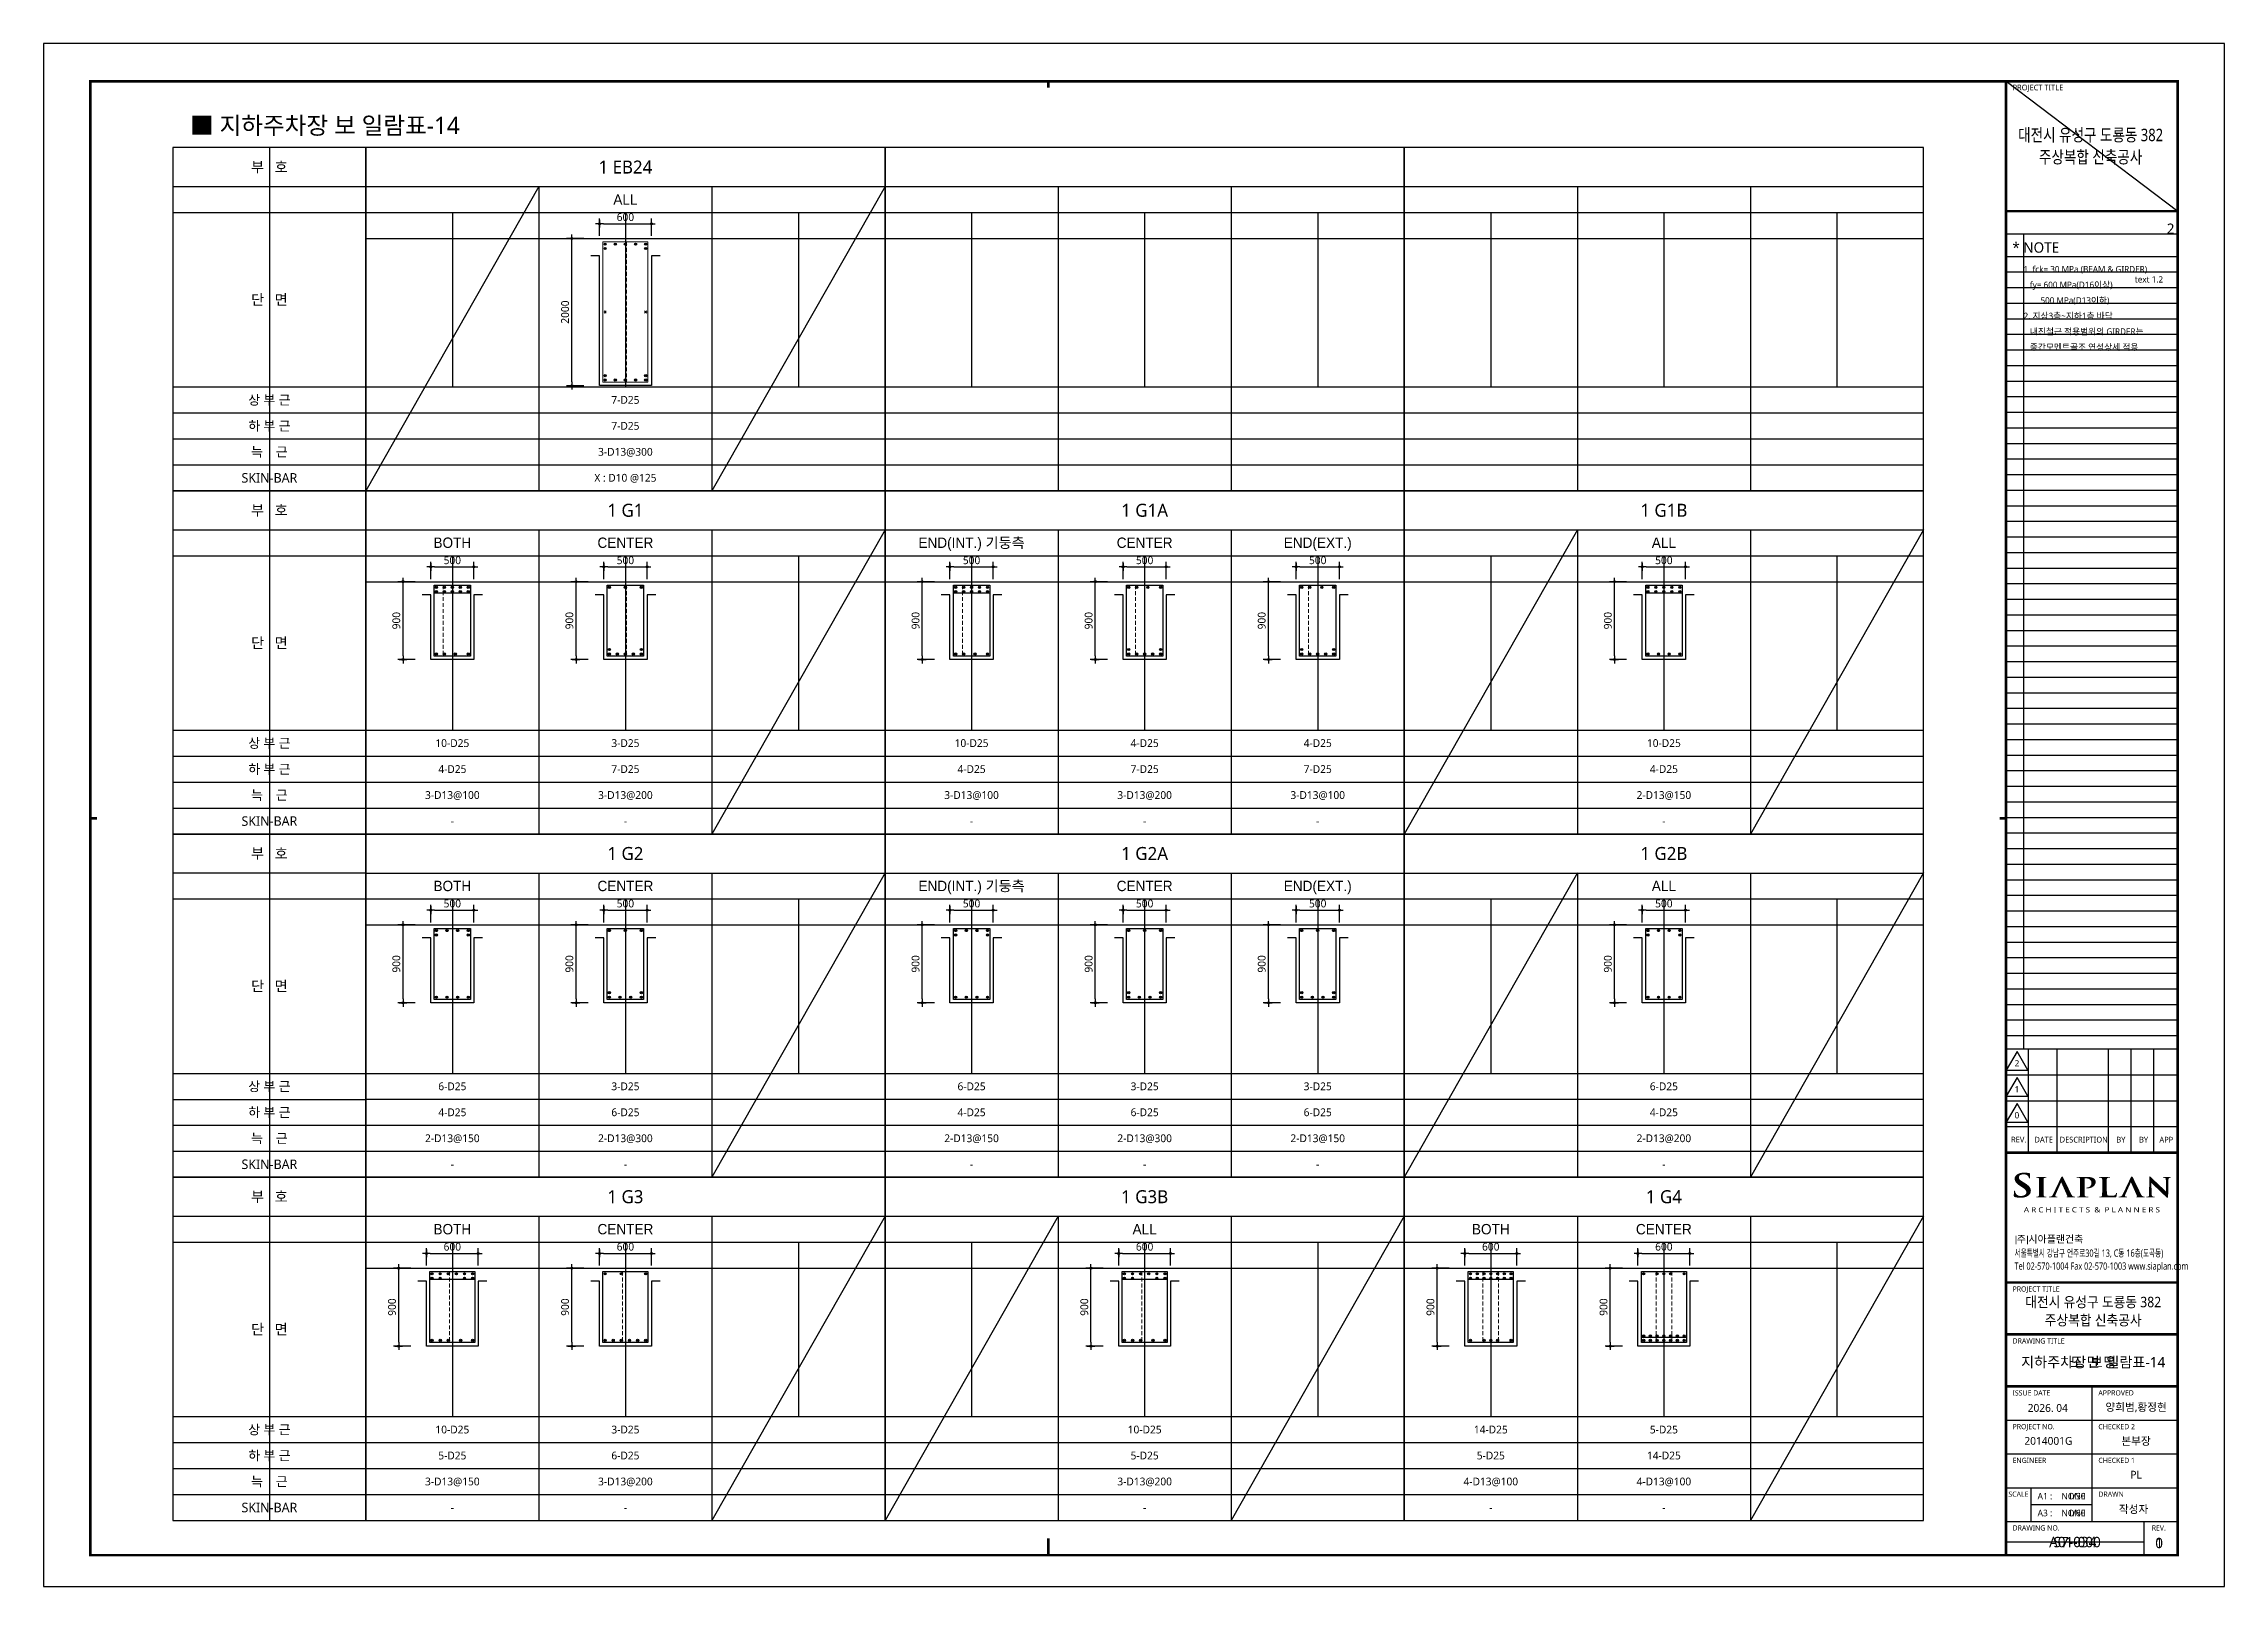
# Model space of a CAD drawing. Header units: millimetres. Extents: x 0 to 252030, y -124740 to 196020.
# Drawn here: x 100830 to 126030, y 106920 to 124740 of the extents above; entities that cross this region are included whole.
import ezdxf
from ezdxf.enums import TextEntityAlignment as Align

# ---------------------------------------------------------------- set-up
doc = ezdxf.new("R2010")
doc.units = ezdxf.units.MM
doc.header["$LTSCALE"] = 30
doc.linetypes.add('HID', pattern=[2.3, 1.5, -0.8])
doc.layers.get('DEFPOINTS').update_dxf_attribs({"color": 142})
for name, color, linetype in [('0-SEC1', 3, 'Continuous'), ('AA-SHEET-TEXT', 3, 'Continuous'), ('CON', 2, 'Continuous'), ('DIM', 7, 'Continuous'), ('ETC', 7, 'Continuous'), ('S-철근', 3, 'Continuous'), ('SHEET', 7, 'Continuous'), ('TEX', 3, 'Continuous'), ('TEXT', 6, 'Continuous'), ('TXT', 3, 'Continuous'), ('XR-FORM_(도룡동)$0$AA-SHEET', 9, 'Continuous'), ('XR-FORM_(도룡동)$0$Sheet', 7, 'Continuous'), ('XR-FORM_(도룡동)$0$Sheet-text', 3, 'Continuous'), ('XR-FORM_(도룡동)$0$TEXT', 3, 'Continuous')]:
    doc.layers.add(name, color=color, linetype=linetype)
for name, color, linetype, lineweight in [('SkinBar', 7, 'Continuous', 0), ('Stirrup', 1, 'Continuous', 0), ('TieBar', 7, 'HID', 0)]:
    doc.layers.add(name, color=color, linetype=linetype, lineweight=lineweight)
doc.styles.get("Standard").update_dxf_attribs({"font": 'malgun.ttf'})
doc.styles.add('XR-FORM$0$맑은고딕', font='malgun.ttf')
doc.styles.add('XR-FORM_(도룡동)$0$맑은고딕', font='malgun.ttf')
doc.styles.add('XR-FORM_(도룡동)$0$충북옥천_FORM$0$맑은고딕', font='malgun.ttf')
doc.styles.add('XR-FORM_(도룡동)$1$맑은고딕', font='malgun.ttf')
doc.styles.add('XR-FORM_(도룡동)$2$맑은고딕', font='malgun.ttf')
doc.styles.add('XR-FORM_(도룡동)$3$맑은고딕', font='malgun.ttf')
doc.styles.add('돋움', font='Dotum.ttf')
doc.styles.add('맑은 고딕', font='malgun.ttf')
doc.styles.add('맑은고딕', font='malgun.ttf')
doc.dimstyles.new('30NDIM', dxfattribs={"dimscale": 50, "dimtxt": 3, "dimasz": 1.5, "dimexe": 2, "dimexo": 6, "dimgap": 1, "dimtad": 1, "dimdec": 0, "dimrnd": 0.25, "dimzin": 0, "dimdsep": 46, "dimtxsty": 'Standard', "dimblk": 'Z_DOT', "dimcen": 5, "dimclrd": 256, "dimclre": 256, "dimclrt": 3, "dimadec": 0, "dimazin": 0, "dimtm": 1e-09, "dimtfac": 1, "dimtdec": 0, "dimtix": 1, "dimtmove": 2, "dimatfit": 1, "dimldrblk": 'Z_DOT', "dimfxl": 1, "dimtolj": 1, "dimtzin": 0, "dimarcsym": 0})

msp = doc.modelspace()

# ---------------------------------------------------------------- texts
at = {"layer": 'AA-SHEET-TEXT'}
for s, style, p in [('지하주차장 보 일람표-14', 'XR-FORM$0$맑은고딕', (124513.90026, 109509.9794)), ('S7-034', 'XR-FORM_(도룡동)$2$맑은고딕', (124303.50013, 107431.90968)), ('0', '맑은고딕', (125275.95675, 107421.07997))]:
    msp.add_text(s, height=120, dxfattribs=dict(at, style=style)).set_placement(p, align=Align.MIDDLE_CENTER)
for s, style, p in [('1/30', 'XR-FORM_(도룡동)$0$맑은고딕', (124425.41387, 107962.15212)), ('1/60', 'XR-FORM_(도룡동)$1$맑은고딕', (124425.41387, 107767.38398))]:
    msp.add_text(s, height=75, dxfattribs=dict(at, style=style)).set_placement(p, align=Align.MIDDLE_RIGHT)
at = {"layer": 'TEXT', "style": '맑은 고딕'}
msp.add_text('■ 지하주차장 보 일람표-14', height=200, dxfattribs=at).set_placement((102522.82534, 123794.96949), align=Align.MIDDLE_LEFT)
at = {"layer": 'TXT', "color": 2, "style": '맑은 고딕'}
for s, p in [('1 EB24', (107553.00013, 123314.49992)), ('1 G1', (107553.00013, 119349.99992)), ('1 G1A', (113553.00013, 119349.99992)), ('1 G1B', (119553.00013, 119349.99992)), ('1 G2', (107553.00013, 115385.49992)), ('1 G2A', (113553.00013, 115385.49992)), ('1 G2B', (119553.00013, 115385.49992)), ('1 G3', (107553.00013, 111420.99992)), ('1 G3B', (113553.00013, 111420.99992)), ('1 G4', (119553.00013, 111420.99992))]:
    msp.add_text(s, height=150, dxfattribs=at).set_placement(p, align=Align.MIDDLE_CENTER)
at = {"layer": 'TXT'}
for s, height, style, p in [('ALL', 120, '돋움', (107553.00013, 122939.49992)), ('7-D25', 90, '맑은 고딕', (107553.00013, 120624.99992)), ('7-D25', 90, '맑은 고딕', (107553.00013, 120324.99992)), ('3-D13@300', 90, '맑은 고딕', (107553.00013, 120024.99992)), ('X : D10 @125', 90, '맑은 고딕', (107553.00013, 119724.99992)), ('BOTH', 120, '돋움', (105553.00013, 118974.99992)), ('CENTER', 120, '돋움', (107553.00013, 118974.99992)), ('END(INT.) 기둥측', 120, '돋움', (111553.00013, 118974.99992)), ('CENTER', 120, '돋움', (113553.00013, 118974.99992)), ('END(EXT.)', 120, '돋움', (115553.00013, 118974.99992)), ('ALL', 120, '돋움', (119553.00013, 118974.99992)), ('10-D25', 90, '맑은 고딕', (105553.00013, 116660.49992)), ('3-D25', 90, '맑은 고딕', (107553.00013, 116660.49992)), ('10-D25', 90, '맑은 고딕', (111553.00013, 116660.49992)), ('4-D25', 90, '맑은 고딕', (113553.00013, 116660.49992)), ('4-D25', 90, '맑은 고딕', (115553.00013, 116660.49992)), ('10-D25', 90, '맑은 고딕', (119553.00013, 116660.49992)), ('4-D25', 90, '맑은 고딕', (105553.00013, 116360.49992)), ('7-D25', 90, '맑은 고딕', (107553.00013, 116360.49992)), ('4-D25', 90, '맑은 고딕', (111553.00013, 116360.49992)), ('7-D25', 90, '맑은 고딕', (113553.00013, 116360.49992)), ('7-D25', 90, '맑은 고딕', (115553.00013, 116360.49992)), ('4-D25', 90, '맑은 고딕', (119553.00013, 116360.49992)), ('3-D13@100', 90, '맑은 고딕', (105553.00013, 116060.49992)), ('3-D13@200', 90, '맑은 고딕', (107553.00013, 116060.49992)), ('3-D13@100', 90, '맑은 고딕', (111553.00013, 116060.49992)), ('3-D13@200', 90, '맑은 고딕', (113553.00013, 116060.49992)), ('3-D13@100', 90, '맑은 고딕', (115553.00013, 116060.49992)), ('2-D13@150', 90, '맑은 고딕', (119553.00013, 116060.49992)), ('-', 90, '맑은 고딕', (105553.00013, 115760.49992)), ('-', 90, '맑은 고딕', (107553.00013, 115760.49992)), ('-', 90, '맑은 고딕', (111553.00013, 115760.49992)), ('-', 90, '맑은 고딕', (113553.00013, 115760.49992)), ('-', 90, '맑은 고딕', (115553.00013, 115760.49992)), ('-', 90, '맑은 고딕', (119553.00013, 115760.49992)), ('BOTH', 120, '돋움', (105553.00013, 115010.49992)), ('CENTER', 120, '돋움', (107553.00013, 115010.49992)), ('END(INT.) 기둥측', 120, '돋움', (111553.00013, 115010.49992)), ('CENTER', 120, '돋움', (113553.00013, 115010.49992)), ('END(EXT.)', 120, '돋움', (115553.00013, 115010.49992)), ('ALL', 120, '돋움', (119553.00013, 115010.49992)), ('6-D25', 90, '맑은 고딕', (105553.00013, 112695.99992)), ('3-D25', 90, '맑은 고딕', (107553.00013, 112695.99992)), ('6-D25', 90, '맑은 고딕', (111553.00013, 112695.99992)), ('3-D25', 90, '맑은 고딕', (113553.00013, 112695.99992)), ('3-D25', 90, '맑은 고딕', (115553.00013, 112695.99992)), ('6-D25', 90, '맑은 고딕', (119553.00013, 112695.99992)), ('4-D25', 90, '맑은 고딕', (105553.00013, 112395.99992)), ('6-D25', 90, '맑은 고딕', (107553.00013, 112395.99992)), ('4-D25', 90, '맑은 고딕', (111553.00013, 112395.99992)), ('6-D25', 90, '맑은 고딕', (113553.00013, 112395.99992)), ('6-D25', 90, '맑은 고딕', (115553.00013, 112395.99992)), ('4-D25', 90, '맑은 고딕', (119553.00013, 112395.99992)), ('2-D13@150', 90, '맑은 고딕', (105553.00013, 112095.99992)), ('2-D13@300', 90, '맑은 고딕', (107553.00013, 112095.99992)), ('2-D13@150', 90, '맑은 고딕', (111553.00013, 112095.99992)), ('2-D13@300', 90, '맑은 고딕', (113553.00013, 112095.99992)), ('2-D13@150', 90, '맑은 고딕', (115553.00013, 112095.99992)), ('2-D13@200', 90, '맑은 고딕', (119553.00013, 112095.99992)), ('-', 90, '맑은 고딕', (105553.00013, 111795.99992)), ('-', 90, '맑은 고딕', (107553.00013, 111795.99992)), ('-', 90, '맑은 고딕', (111553.00013, 111795.99992)), ('-', 90, '맑은 고딕', (113553.00013, 111795.99992)), ('-', 90, '맑은 고딕', (115553.00013, 111795.99992)), ('-', 90, '맑은 고딕', (119553.00013, 111795.99992)), ('BOTH', 120, '돋움', (105553.00013, 111045.99992)), ('CENTER', 120, '돋움', (107553.00013, 111045.99992)), ('ALL', 120, '돋움', (113553.00013, 111045.99992)), ('BOTH', 120, '돋움', (117553.00013, 111045.99992)), ('CENTER', 120, '돋움', (119553.00013, 111045.99992)), ('10-D25', 90, '맑은 고딕', (105553.00013, 108731.49992)), ('3-D25', 90, '맑은 고딕', (107553.00013, 108731.49992)), ('10-D25', 90, '맑은 고딕', (113553.00013, 108731.49992)), ('14-D25', 90, '맑은 고딕', (117553.00013, 108731.49992)), ('5-D25', 90, '맑은 고딕', (119553.00013, 108731.49992)), ('5-D25', 90, '맑은 고딕', (105553.00013, 108431.49992)), ('6-D25', 90, '맑은 고딕', (107553.00013, 108431.49992)), ('5-D25', 90, '맑은 고딕', (113553.00013, 108431.49992)), ('5-D25', 90, '맑은 고딕', (117553.00013, 108431.49992)), ('14-D25', 90, '맑은 고딕', (119553.00013, 108431.49992)), ('3-D13@150', 90, '맑은 고딕', (105553.00013, 108131.49992)), ('3-D13@200', 90, '맑은 고딕', (107553.00013, 108131.49992)), ('3-D13@200', 90, '맑은 고딕', (113553.00013, 108131.49992)), ('4-D13@100', 90, '맑은 고딕', (117553.00013, 108131.49992)), ('4-D13@100', 90, '맑은 고딕', (119553.00013, 108131.49992)), ('-', 90, '맑은 고딕', (105553.00013, 107831.49992)), ('-', 90, '맑은 고딕', (107553.00013, 107831.49992)), ('-', 90, '맑은 고딕', (113553.00013, 107831.49992)), ('-', 90, '맑은 고딕', (117553.00013, 107831.49992)), ('-', 90, '맑은 고딕', (119553.00013, 107831.49992))]:
    msp.add_text(s, height=height, dxfattribs=dict(at, style=style)).set_placement(p, align=Align.MIDDLE_CENTER)

# ---------------------------------------------------------------- blocks, each defined once
blk = doc.blocks.new('XR-FORM_(도룡동)$0$S')
at = {"layer": 'XR-FORM_(도룡동)$0$Sheet'}
h = blk.add_hatch(color=6, dxfattribs=at)
edge = h.paths.add_edge_path()
edge.add_spline(control_points=[(76338, 15545), (76338, 15545), (76295, 15571), (76295, 15571), (76172, 15645), (76132, 15687), (76132, 15744), (76132, 15817), (76203, 15865), (76313, 15865), (76409, 15865), (76454, 15832), (76479, 15807), (76511, 15775), (76518, 15737), (76518, 15729), (76518, 15711), (76524, 15702), (76538, 15702), (76557, 15702), (76559, 15724), (76559, 15744), (76559, 15811), (76562, 15848), (76564, 15870), (76564, 15870), (76565, 15890), (76565, 15890), (76565, 15905), (76548, 15908), (76540, 15909), (76494, 15919), (76430, 15930), (76333, 15930), (76119, 15930), (75970, 15833), (75970, 15695), (75970, 15588), (76037, 15502), (76202, 15401), (76202, 15401), (76273, 15357), (76273, 15357), (76398, 15281), (76423, 15225), (76423, 15165), (76423, 15099), (76352, 15030), (76220, 15030), (76155, 15030), (76041, 15045), (76002, 15150), (75994, 15172), (75988, 15197), (75988, 15211), (75988, 15217), (75988, 15236), (75968, 15236), (75948, 15236), (75946, 15209), (75945, 15201), (75945, 15201), (75945, 15197), (75945, 15197), (75943, 15174), (75938, 15104), (75938, 15040), (75938, 15011), (75943, 15004), (75970, 14994), (76035, 14972), (76103, 14962), (76198, 14962), (76298, 14962), (76379, 14979), (76447, 15013), (76575, 15079), (76595, 15177), (76595, 15230), (76595, 15347), (76528, 15430), (76338, 15545)], knot_values=[0, 0, 0, 0, 1, 1, 1, 2, 2, 2, 3, 3, 3, 4, 4, 4, 5, 5, 5, 6, 6, 6, 7, 7, 7, 8, 8, 8, 9, 9, 9, 10, 10, 10, 11, 11, 11, 12, 12, 12, 13, 13, 13, 14, 14, 14, 15, 15, 15, 16, 16, 16, 17, 17, 17, 18, 18, 18, 19, 19, 19, 20, 20, 20, 21, 21, 21, 22, 22, 22, 23, 23, 23, 24, 24, 24, 25, 25, 25, 26, 26, 26, 27, 27, 27, 27], degree=3, periodic=0)
h = blk.add_hatch(color=6, dxfattribs=at)
edge = h.paths.add_edge_path()
edge.add_spline(control_points=[(77180, 15007), (77180, 15007), (77166, 15007), (77166, 15007), (77156, 15007), (77148, 15007), (77134, 15009), (77098, 15014), (77093, 15029), (77089, 15056), (77084, 15098), (77084, 15641), (77086, 15677), (77089, 15714), (77100, 15725), (77131, 15729), (77143, 15731), (77153, 15732), (77163, 15732), (77163, 15732), (77180, 15732), (77180, 15732), (77188, 15732), (77195, 15739), (77195, 15747), (77195, 15755), (77188, 15761), (77180, 15761), (77180, 15761), (76814, 15761), (76814, 15761), (76806, 15761), (76800, 15755), (76800, 15747), (76800, 15739), (76806, 15732), (76814, 15732), (76814, 15732), (76832, 15732), (76832, 15732), (76847, 15732), (76860, 15730), (76871, 15728), (76897, 15723), (76909, 15710), (76912, 15677), (76912, 15677), (76912, 15677), (76912, 15677), (76914, 15650), (76915, 15103), (76908, 15057), (76904, 15025), (76895, 15014), (76873, 15011), (76858, 15008), (76843, 15007), (76827, 15007), (76826, 15007), (76814, 15007), (76814, 15007), (76806, 15007), (76800, 15000), (76800, 14992), (76800, 14984), (76806, 14977), (76814, 14977), (76814, 14977), (77180, 14977), (77180, 14977), (77188, 14977), (77195, 14984), (77195, 14992), (77195, 15000), (77188, 15007), (77180, 15007)], knot_values=[0, 0, 0, 0, 1, 1, 1, 2, 2, 2, 3, 3, 3, 4, 4, 4, 5, 5, 5, 6, 6, 6, 7, 7, 7, 8, 8, 8, 9, 9, 9, 10, 10, 10, 11, 11, 11, 12, 12, 12, 13, 13, 13, 14, 14, 14, 15, 15, 15, 16, 16, 16, 17, 17, 17, 18, 18, 18, 19, 19, 19, 20, 20, 20, 21, 21, 21, 22, 22, 22, 23, 23, 23, 24, 24, 24, 25, 25, 25, 25], degree=3, periodic=0)
h = blk.add_hatch(color=6, dxfattribs=at)
edge = h.paths.add_edge_path()
edge.add_spline(control_points=[(78289, 15008), (78289, 15008), (78256, 15008), (78256, 15008), (78252, 15008), (78248, 15009), (78243, 15010), (78220, 15014), (78192, 15028), (78158, 15085), (78158, 15085), (77848, 15727), (77836, 15749), (77824, 15773), (77816, 15784), (77802, 15784), (77787, 15784), (77771, 15771), (77757, 15741), (77757, 15741), (77450, 15097), (77450, 15097), (77424, 15042), (77401, 15015), (77350, 15010), (77342, 15009), (77328, 15008), (77317, 15008), (77317, 15008), (77304, 15008), (77304, 15008), (77298, 15008), (77292, 15002), (77292, 14994), (77292, 14987), (77298, 14980), (77304, 14980), (77304, 14980), (77609, 14980), (77609, 14980), (77615, 14980), (77621, 14987), (77621, 14994), (77621, 15002), (77615, 15008), (77609, 15008), (77609, 15008), (77576, 15008), (77576, 15008), (77539, 15008), (77534, 15021), (77534, 15033), (77534, 15044), (77540, 15068), (77552, 15094), (77552, 15094), (77762, 15561), (77762, 15561), (77762, 15561), (78005, 15016), (78004, 15016), (78005, 15014), (78005, 15012), (78004, 15010), (78003, 15008), (78001, 15008), (77998, 15008), (77998, 15008), (77984, 15008), (77984, 15008), (77978, 15008), (77972, 15002), (77972, 14994), (77972, 14987), (77978, 14980), (77984, 14980), (77984, 14980), (78289, 14980), (78289, 14980), (78295, 14980), (78301, 14987), (78301, 14994), (78301, 15002), (78295, 15008), (78289, 15008)], knot_values=[0, 0, 0, 0, 1, 1, 1, 2, 2, 2, 3, 3, 3, 4, 4, 4, 5, 5, 5, 6, 6, 6, 7, 7, 7, 8, 8, 8, 9, 9, 9, 10, 10, 10, 11, 11, 11, 12, 12, 12, 13, 13, 13, 14, 14, 14, 15, 15, 15, 16, 16, 16, 17, 17, 17, 18, 18, 18, 19, 19, 19, 20, 20, 20, 21, 21, 21, 22, 22, 22, 23, 23, 23, 24, 24, 24, 25, 25, 25, 26, 26, 26, 27, 27, 27, 28, 28, 28, 28], degree=3, periodic=0)
h = blk.add_hatch(color=250, dxfattribs=at)
edge = h.paths.add_edge_path()
edge.add_spline(control_points=[(78762, 15355), (78740, 15355), (78721, 15354), (78721, 15339), (78721, 15329), (78732, 15327), (78739, 15326), (78739, 15326), (78761, 15325), (78768, 15325), (78956, 15325), (79092, 15431), (79092, 15577), (79092, 15629), (79059, 15678), (79025, 15703), (79003, 15719), (78945, 15762), (78781, 15762), (78781, 15762), (78772, 15762), (78771, 15762), (78771, 15762), (78376, 15762), (78376, 15762), (78367, 15762), (78360, 15756), (78360, 15748), (78360, 15740), (78367, 15734), (78376, 15734), (78376, 15734), (78423, 15734), (78423, 15734), (78429, 15733), (78435, 15733), (78438, 15732), (78480, 15725), (78488, 15709), (78491, 15677), (78491, 15677), (78491, 15677), (78491, 15677), (78493, 15651), (78494, 15108), (78487, 15062), (78481, 15030), (78474, 15013), (78453, 15010), (78437, 15007), (78422, 15006), (78407, 15006), (78406, 15006), (78396, 15006), (78396, 15006), (78387, 15006), (78380, 14999), (78380, 14991), (78380, 14983), (78387, 14977), (78396, 14977), (78396, 14977), (78791, 14977), (78791, 14977), (78800, 14977), (78807, 14983), (78807, 14991), (78807, 14999), (78800, 15006), (78791, 15006), (78791, 15006), (78781, 15006), (78781, 15006), (78761, 15006), (78733, 15008), (78715, 15010), (78681, 15013), (78672, 15031), (78668, 15061), (78662, 15105), (78662, 15684), (78662, 15690), (78662, 15699), (78664, 15704), (78669, 15705), (78679, 15708), (78707, 15709), (78729, 15709), (78757, 15709), (78810, 15704), (78857, 15670), (78924, 15623), (78931, 15562), (78931, 15520), (78931, 15418), (78833, 15355), (78762, 15355)], knot_values=[0, 0, 0, 0, 1, 1, 1, 2, 2, 2, 3, 3, 3, 4, 4, 4, 5, 5, 5, 6, 6, 6, 7, 7, 7, 8, 8, 8, 9, 9, 9, 10, 10, 10, 11, 11, 11, 12, 12, 12, 13, 13, 13, 14, 14, 14, 15, 15, 15, 16, 16, 16, 17, 17, 17, 18, 18, 18, 19, 19, 19, 20, 20, 20, 21, 21, 21, 22, 22, 22, 23, 23, 23, 24, 24, 24, 25, 25, 25, 26, 26, 26, 27, 27, 27, 28, 28, 28, 29, 29, 29, 30, 30, 30, 31, 31, 31, 32, 32, 32, 32], degree=3, periodic=0)
h = blk.add_hatch(color=250, dxfattribs=at)
edge = h.paths.add_edge_path()
edge.add_spline(control_points=[(79896, 15147), (79880, 15147), (79878, 15134), (79877, 15128), (79875, 15109), (79860, 15082), (79845, 15069), (79815, 15043), (79768, 15042), (79696, 15042), (79592, 15042), (79561, 15049), (79541, 15063), (79541, 15063), (79541, 15063), (79541, 15063), (79522, 15076), (79515, 15314), (79515, 15460), (79515, 15617), (79515, 15645), (79518, 15677), (79521, 15714), (79532, 15724), (79562, 15729), (79578, 15731), (79599, 15732), (79612, 15732), (79620, 15732), (79633, 15732), (79638, 15739), (79640, 15742), (79641, 15745), (79641, 15748), (79641, 15756), (79634, 15762), (79626, 15762), (79626, 15762), (79235, 15762), (79235, 15762), (79226, 15762), (79220, 15756), (79220, 15748), (79220, 15743), (79222, 15738), (79227, 15736), (79227, 15735), (79229, 15735), (79229, 15734), (79235, 15732), (79243, 15732), (79247, 15732), (79265, 15732), (79280, 15731), (79290, 15729), (79331, 15722), (79340, 15709), (79342, 15677), (79344, 15651), (79345, 15108), (79338, 15062), (79332, 15030), (79326, 15013), (79304, 15010), (79290, 15007), (79276, 15006), (79262, 15006), (79262, 15006), (79245, 15006), (79245, 15006), (79237, 15006), (79230, 14999), (79230, 14991), (79230, 14983), (79237, 14977), (79245, 14977), (79245, 14977), (79615, 14977), (79615, 14977), (79615, 14977), (79805, 14976), (79805, 14976), (79874, 14976), (79882, 14981), (79891, 15006), (79901, 15036), (79910, 15113), (79910, 15125), (79910, 15135), (79910, 15147), (79896, 15147)], knot_values=[0, 0, 0, 0, 1, 1, 1, 2, 2, 2, 3, 3, 3, 4, 4, 4, 5, 5, 5, 6, 6, 6, 7, 7, 7, 8, 8, 8, 9, 9, 9, 10, 10, 10, 11, 11, 11, 12, 12, 12, 13, 13, 13, 14, 14, 14, 15, 15, 15, 16, 16, 16, 17, 17, 17, 18, 18, 18, 19, 19, 19, 20, 20, 20, 21, 21, 21, 22, 22, 22, 23, 23, 23, 24, 24, 24, 25, 25, 25, 26, 26, 26, 27, 27, 27, 28, 28, 28, 29, 29, 29, 30, 30, 30, 30], degree=3, periodic=0)
h = blk.add_hatch(color=250, dxfattribs=at)
edge = h.paths.add_edge_path()
edge.add_spline(control_points=[(80974, 15008), (80974, 15008), (80942, 15008), (80942, 15008), (80937, 15008), (80933, 15009), (80928, 15010), (80905, 15014), (80878, 15028), (80843, 15085), (80843, 15085), (80533, 15727), (80521, 15749), (80509, 15773), (80501, 15784), (80487, 15784), (80472, 15784), (80457, 15771), (80442, 15741), (80442, 15741), (80135, 15097), (80135, 15097), (80109, 15042), (80086, 15015), (80035, 15010), (80027, 15009), (80013, 15008), (80002, 15008), (80002, 15008), (79989, 15008), (79989, 15008), (79983, 15008), (79977, 15002), (79977, 14994), (79977, 14987), (79983, 14980), (79989, 14980), (79989, 14980), (80294, 14980), (80294, 14980), (80300, 14980), (80306, 14987), (80306, 14994), (80306, 15002), (80300, 15008), (80294, 15008), (80294, 15008), (80261, 15008), (80261, 15008), (80224, 15008), (80219, 15021), (80219, 15033), (80219, 15044), (80225, 15068), (80237, 15094), (80237, 15094), (80447, 15561), (80447, 15561), (80447, 15561), (80690, 15016), (80690, 15016), (80690, 15014), (80690, 15012), (80689, 15010), (80688, 15008), (80686, 15008), (80683, 15008), (80683, 15008), (80669, 15008), (80669, 15008), (80663, 15008), (80657, 15002), (80657, 14994), (80657, 14987), (80663, 14980), (80669, 14980), (80669, 14980), (80974, 14980), (80974, 14980), (80980, 14980), (80986, 14987), (80986, 14994), (80986, 15002), (80980, 15008), (80974, 15008)], knot_values=[0, 0, 0, 0, 1, 1, 1, 2, 2, 2, 3, 3, 3, 4, 4, 4, 5, 5, 5, 6, 6, 6, 7, 7, 7, 8, 8, 8, 9, 9, 9, 10, 10, 10, 11, 11, 11, 12, 12, 12, 13, 13, 13, 14, 14, 14, 15, 15, 15, 16, 16, 16, 17, 17, 17, 18, 18, 18, 19, 19, 19, 20, 20, 20, 21, 21, 21, 22, 22, 22, 23, 23, 23, 24, 24, 24, 25, 25, 25, 26, 26, 26, 27, 27, 27, 28, 28, 28, 28], degree=3, periodic=0)
h = blk.add_hatch(color=250, dxfattribs=at)
edge = h.paths.add_edge_path()
edge.add_spline(control_points=[(81976, 15761), (81976, 15761), (81692, 15761), (81692, 15761), (81686, 15761), (81681, 15755), (81681, 15747), (81681, 15739), (81686, 15732), (81692, 15732), (81692, 15732), (81700, 15732), (81702, 15732), (81718, 15732), (81744, 15732), (81760, 15726), (81783, 15717), (81794, 15705), (81795, 15641), (81795, 15641), (81806, 15233), (81806, 15224), (81806, 15224), (81806, 15202), (81806, 15202), (81797, 15210), (81212, 15762), (81212, 15762), (81199, 15775), (81187, 15784), (81176, 15784), (81158, 15784), (81158, 15750), (81158, 15740), (81158, 15740), (81148, 15134), (81148, 15134), (81147, 15045), (81143, 15018), (81117, 15011), (81101, 15006), (81079, 15006), (81068, 15006), (81067, 15006), (81057, 15006), (81057, 15006), (81051, 15006), (81046, 14999), (81046, 14991), (81046, 14983), (81051, 14976), (81057, 14976), (81057, 14976), (81353, 14976), (81353, 14976), (81359, 14976), (81364, 14983), (81364, 14991), (81364, 14999), (81359, 15006), (81353, 15006), (81353, 15006), (81342, 15006), (81340, 15006), (81324, 15006), (81303, 15006), (81284, 15013), (81268, 15018), (81251, 15035), (81248, 15122), (81248, 15122), (81237, 15522), (81236, 15534), (81241, 15530), (81780, 15014), (81821, 14978), (81833, 14966), (81851, 14966), (81864, 14966), (81880, 14966), (81882, 14986), (81882, 15002), (81882, 15002), (81894, 15649), (81894, 15649), (81895, 15706), (81903, 15722), (81931, 15729), (81944, 15732), (81952, 15732), (81963, 15732), (81965, 15732), (81976, 15732), (81976, 15732), (81982, 15732), (81987, 15739), (81987, 15747), (81987, 15755), (81982, 15761), (81976, 15761)], knot_values=[0, 0, 0, 0, 1, 1, 1, 2, 2, 2, 3, 3, 3, 4, 4, 4, 5, 5, 5, 6, 6, 6, 7, 7, 7, 8, 8, 8, 9, 9, 9, 10, 10, 10, 11, 11, 11, 12, 12, 12, 13, 13, 13, 14, 14, 14, 15, 15, 15, 16, 16, 16, 17, 17, 17, 18, 18, 18, 19, 19, 19, 20, 20, 20, 21, 21, 21, 22, 22, 22, 23, 23, 23, 24, 24, 24, 25, 25, 25, 26, 26, 26, 27, 27, 27, 28, 28, 28, 29, 29, 29, 30, 30, 30, 31, 31, 31, 32, 32, 32, 33, 33, 33, 33], degree=3, periodic=0)
at = {"layer": 'DEFPOINTS'}
for p, q in [((75750, 52950), (82250, 52950)), ((75640, 52073), (82226, 52073)), ((76315, 52073), (76315, 20700)), ((82250, 51196), (75640, 51196)), ((82250, 50596), (75640, 50596)), ((82250, 49996), (75640, 49996)), ((82250, 49396), (75640, 49396)), ((82250, 48796), (75640, 48796)), ((82250, 48196), (75640, 48196)), ((82250, 47596), (75640, 47596)), ((82250, 46996), (75640, 46996)), ((82250, 46396), (75640, 46396)), ((82250, 45796), (75640, 45796)), ((82250, 45196), (75640, 45196)), ((82250, 44596), (75640, 44596)), ((82250, 43996), (75640, 43996)), ((82250, 43396), (75640, 43396)), ((82250, 42796), (75640, 42796)), ((82250, 42196), (75640, 42196)), ((82250, 41596), (75640, 41596)), ((82250, 40996), (75640, 40996)), ((82250, 40396), (75640, 40396)), ((82250, 39796), (75640, 39796)), ((82250, 39196), (75640, 39196)), ((82250, 38596), (75640, 38596)), ((82250, 37996), (75640, 37996)), ((82250, 37396), (75640, 37396)), ((82250, 36796), (75640, 36796)), ((82250, 36196), (75640, 36196)), ((82250, 35596), (75640, 35596)), ((82250, 34996), (75640, 34996)), ((82250, 34396), (75640, 34396)), ((82250, 33796), (75640, 33796)), ((82250, 33196), (75640, 33196)), ((82250, 32596), (75640, 32596)), ((82250, 31996), (75640, 31996)), ((82250, 31396), (75640, 31396)), ((82250, 30796), (75640, 30796)), ((82250, 30196), (75640, 30196)), ((82250, 29596), (75640, 29596)), ((82250, 28996), (75640, 28996)), ((82250, 28396), (75640, 28396)), ((82250, 27796), (75640, 27796)), ((82250, 27196), (75640, 27196)), ((82250, 26596), (75640, 26596)), ((82250, 25996), (75640, 25996)), ((82250, 25396), (75640, 25396)), ((82250, 24796), (75640, 24796)), ((82250, 24196), (75640, 24196)), ((82250, 23596), (75640, 23596)), ((82250, 22996), (75640, 22996)), ((82250, 22396), (75640, 22396)), ((82250, 21796), (75640, 21796)), ((82250, 21196), (75640, 21196)), ((80950, 1706), (75640, 1706))]:
    blk.add_line(p, q, dxfattribs=at)
at = {"layer": 'XR-FORM_(도룡동)$0$AA-SHEET', "const_width": 99.9}
blk.add_lwpolyline([(75750, 52950), (82250, 52950)], dxfattribs=at)
at = {"layer": 'XR-FORM_(도룡동)$0$Sheet'}
for p, q in [((75590, 20700), (82204, 20700)), ((76490, 20700), (76490, 16700)), ((77590, 20700), (77590, 16700)), ((79575, 20700), (79575, 16700)), ((80450, 20700), (80450, 16700)), ((81325, 20700), (81325, 16700)), ((75640, 19700), (82254, 19700)), ((75640, 18700), (82254, 18700)), ((75640, 17700), (82254, 17700)), ((78945, 7700), (78945, 2500)), ((75640, 6400), (82250, 6400)), ((75640, 5100), (82250, 5100)), ((75640, 3800), (82250, 3800)), ((76591, 3798), (76591, 2500)), ((76591, 3149), (78945, 3149)), ((75640, 2500), (82250, 2500)), ((80950, 2500), (80950, 1200))]:
    blk.add_line(p, q, dxfattribs=at)
at = {"layer": 'XR-FORM_(도룡동)$0$Sheet', "const_width": 100}
blk.add_lwpolyline([(1850, 57950), (82250, 57950), (82250, 1200), (1850, 1200)], close=True, dxfattribs=at)
at = {"layer": 'XR-FORM_(도룡동)$0$Sheet', "linetype": 'Continuous', "const_width": 100}
for points in [[(38745, 57950), (38745, 57700)], [(2100, 29575), (1850, 29575)], [(75640, 29575), (75390, 29575)], [(38745, 1846), (38745, 1200)]]:
    blk.add_lwpolyline(points, dxfattribs=at)
at = {"layer": 'XR-FORM_(도룡동)$0$Sheet', "const_width": 100}
for points in [[(75640, 57950), (75640, 1200)], [(75640, 52950), (82250, 52950)], [(75640, 16700), (82250, 16700)], [(75640, 11700), (82250, 11700)], [(75640, 9700), (82250, 9700)], [(75640, 7700), (82250, 7700)]]:
    blk.add_lwpolyline(points, dxfattribs=at)
at = {"layer": 'XR-FORM_(도룡동)$0$Sheet'}
for points in [[(76065, 20589), (75650, 19869), (76481, 19869)], [(76065, 19589), (75650, 18869), (76481, 18869)], [(76065, 18589), (75650, 17869), (76481, 17869)]]:
    blk.add_lwpolyline(points, close=True, dxfattribs=at)
at = {"layer": 'XR-FORM_(도룡동)$0$Sheet', "color": 3, "const_width": 28}
for points in [[(76026, 13508), (76026, 13172)], [(76466, 13508), (76466, 13172)]]:
    blk.add_lwpolyline(points, dxfattribs=at)
at = {"layer": 'DEFPOINTS', "style": 'XR-FORM_(도룡동)$3$맑은고딕'}
blk.add_text('2', height=400, dxfattribs=at).set_placement((82126, 52273), align=Align.MIDDLE_RIGHT)
blk.add_text('text 1.2', height=240, dxfattribs=at).set_placement((80599, 50202))
blk.add_text('도 면 명', height=400, dxfattribs=at).set_placement((78996, 8633), align=Align.MIDDLE_CENTER)
at = {"layer": 'XR-FORM_(도룡동)$0$Sheet', "style": 'XR-FORM_(도룡동)$3$맑은고딕'}
for s, height, p in [('PROJECT TITLE', 220, (75890, 57600)), ('PROJECT TITLE', 200, (75890, 11350)), ('DRAWING TITLE', 200, (75890, 9350)), ('ISSUE DATE', 200, (75890, 7350)), ('APPROVED', 200, (79195, 7350)), ('PROJECT NO. ', 200, (75890, 6050)), ('CHECKED 2 ', 200, (79195, 6050)), ('ENGINEER', 200, (75890, 4750)), ('CHECKED 1 ', 200, (79195, 4750)), ('SCALE', 200, (75730, 3450)), ('DRAWN', 200, (79195, 3450)), ('DRAWING NO.', 200, (75890, 2150)), ('REV.', 200, (81250, 2150))]:
    blk.add_text(s, height=height, dxfattribs=at).set_placement(p)
for s, height, p in [('2', 240, (76059, 20140)), ('1', 240, (76059, 19140)), ('0', 240, (76059, 18140)), (' REV.', 220, (76090, 17200)), ('DATE', 220, (77090, 17200)), ('DESCRIPTION', 220, (78632, 17200)), ('BY', 220, (80062, 17200)), ('BY', 220, (80938, 17200)), ('APP', 220, (81812, 17200))]:
    blk.add_text(s, height=height, dxfattribs=at).set_placement(p, align=Align.MIDDLE)
at = {"layer": 'XR-FORM_(도룡동)$0$Sheet', "color": 3, "style": 'XR-FORM_(도룡동)$3$맑은고딕', "width": 1.2}
blk.add_text('A R C H I T E C T S  &  P L A N N E R S', height=200, dxfattribs=at).set_placement((78947, 14500), align=Align.MIDDLE_CENTER)
at = {"layer": 'XR-FORM_(도룡동)$0$Sheet', "color": 3, "style": 'XR-FORM_(도룡동)$3$맑은고딕'}
blk.add_text('주 시아플랜건축', height=280, dxfattribs=at).set_placement((76057, 13372), align=Align.MIDDLE_LEFT)
at = {"layer": 'XR-FORM_(도룡동)$0$Sheet', "color": 3, "style": 'XR-FORM_(도룡동)$3$맑은고딕', "width": 0.65}
for s, p in [('서울특별시 강남구 언주로30길 13, C동 16층(도곡동)', (75966, 12833)), ('Tel 02-570-1004 Fax 02-570-1003 www.siaplan.com', (75966, 12333))]:
    blk.add_text(s, height=280, dxfattribs=at).set_placement(p, align=Align.MIDDLE_LEFT)
at = {"layer": 'XR-FORM_(도룡동)$0$Sheet-text', "style": 'XR-FORM_(도룡동)$3$맑은고딕'}
blk.add_text('* NOTE', height=400, dxfattribs=at).set_placement((75881, 51550), align=Align.MIDDLE_LEFT)
at = {"layer": 'XR-FORM_(도룡동)$0$TEXT'}
for s, height, style, p in [('2026. 04', 300, 'XR-FORM_(도룡동)$3$맑은고딕', (77247, 6870)), ('A1 : ', 250, 'XR-FORM_(도룡동)$0$충북옥천_FORM$0$맑은고딕', (77179, 3474)), ('A3 : ', 250, 'XR-FORM_(도룡동)$0$충북옥천_FORM$0$맑은고딕', (77179, 2825))]:
    blk.add_text(s, height=height, dxfattribs=dict(at, style=style)).set_placement(p, align=Align.MIDDLE_CENTER)
at = {"layer": 'XR-FORM_(도룡동)$0$TEXT', "style": 'XR-FORM_(도룡동)$3$맑은고딕'}
blk.add_text('양희범,황정현', height=300, dxfattribs=at).set_placement((80649, 6901), align=Align.MIDDLE)
blk = doc.blocks.new('XR-FORM_(도룡동)', base_point=(101.33, -56114.51))
at = {"layer": 'DEFPOINTS'}
blk.add_line((377.95, 289.75), (411, 264.75), dxfattribs=at)
blk.add_lwpolyline([(0, 0), (420, 0), (420, 297), (0, 297)], close=True, dxfattribs=at)
at = {"xscale": 0.005, "yscale": 0.005, "zscale": 0.005}
blk.add_blockref('XR-FORM_(도룡동)$0$S', (-0.25, 0), dxfattribs=at)
at = {"layer": 'DEFPOINTS', "style": 'XR-FORM_(도룡동)$3$맑은고딕'}
for s, p in [('2014001G', (386.1, 28.01)), ('본부장', (402.99, 28.01)), ('PL', (402.99, 21.51))]:
    blk.add_text(s, height=1.5, dxfattribs=at).set_placement(p, align=Align.MIDDLE)
for p in [(393.26, 17.37), (393.26, 14.12)]:
    blk.add_text('NONE', height=1.25, dxfattribs=at).set_placement(p, align=Align.MIDDLE_RIGHT)
for s, height, p in [('작성자', 1.5, (402.51, 14.85)), ('A01-000', 2, (391.22, 8.53))]:
    blk.add_text(s, height=height, dxfattribs=at).set_placement(p, align=Align.MIDDLE_CENTER)
at = {"layer": 'XR-FORM_(도룡동)$0$Sheet-text', "style": 'XR-FORM_(도룡동)$3$맑은고딕', "width": 0.8}
for s, p in [('대전시 유성구 도룡동 382', (394.23, 279.42)), ('주상복합 신축공사', (394.23, 275.17))]:
    blk.add_text(s, height=2.4, dxfattribs=at).set_placement(p, align=Align.MIDDLE_CENTER)
at = {"layer": 'XR-FORM_(도룡동)$0$TEXT', "style": 'XR-FORM_(도룡동)$3$맑은고딕', "width": 0.9}
for s, p in [('대전시 유성구 도룡동 382', (394.73, 54.74)), ('주상복합 신축공사', (394.73, 51.24))]:
    blk.add_text(s, height=2, dxfattribs=at).set_placement(p, align=Align.MIDDLE_CENTER)
at = {"layer": 'XR-FORM_(도룡동)$0$TEXT', "style": 'XR-FORM_(도룡동)$3$맑은고딕'}
blk.add_text('1', height=2, dxfattribs=at).set_placement((407.43, 8.35), align=Align.MIDDLE_CENTER)
blk = doc.blocks.new('*U160')
at = {"layer": 'DEFPOINTS'}
for p, q in [((-1114, 5286), (-1114, 1321)), ((-2229, 4536), (0, 4536))]:
    blk.add_line(p, q, dxfattribs=at)
at = {"layer": 'SHEET'}
blk.add_line((-2229, 4836), (0, 4836), dxfattribs=at)
at = {"layer": 'SHEET', "color": 6}
for p, q in [((-2229, 2521), (0, 2521)), ((-2229, 2221), (0, 2221)), ((-2229, 1921), (0, 1921)), ((-2229, 1621), (0, 1621))]:
    blk.add_line(p, q, dxfattribs=at)
at = {"layer": 'SHEET'}
blk.add_lwpolyline([(0, 5286), (-2229, 5286), (-2229, 1321), (0, 1321)], close=True, dxfattribs=at)
at = {"layer": 'TXT', "style": '맑은 고딕'}
for s, height, p in [('부   호', 120, (-1114, 5061)), ('단   면', 120, (-1114, 3529)), ('상 부 근', 110, (-1114, 2371)), ('하 부 근', 110, (-1114, 2071)), ('늑    근', 110, (-1114, 1771)), ('SKIN-BAR', 110, (-1114, 1471))]:
    blk.add_text(s, height=height, dxfattribs=at).set_placement(p, align=Align.MIDDLE_CENTER)
blk = doc.blocks.new('NOTE-보일람표')
at = {"layer": 'TEX', "style": '맑은 고딕'}
for s, p in [('1. fck= 30 MPa (BEAM & GIRDER)', (0, -144)), ('   fy= 600 MPa(D16이상) ', (0, -324)), ('        500 MPa(D13이하)', (0, -504)), ('2. 지상3층~지하1층 바닥', (0, -684)), ('   중간모멘트골조 연성상세 적용', (0, -1044)), ('   내진철근 적용범위의 GIRDER는', (0, -864))]:
    blk.add_text(s, height=72, dxfattribs=at).set_placement(p, align=Align.MIDDLE_LEFT)
blk = doc.blocks.new('4등분')
at = {"layer": 'DEFPOINTS'}
for p, q in [((1000, 3214), (1000, 1200)), ((3000, 3214), (3000, 1200)), ((5000, 3214), (5000, 1200)), ((0, 2914), (6000, 2914))]:
    blk.add_line(p, q, dxfattribs=at)
at = {"layer": 'SHEET'}
blk.add_line((0, 3514), (6000, 3514), dxfattribs=at)
at = {"layer": 'SHEET', "color": 6}
for p, q in [((2000, 3514), (2000, 0)), ((4000, 3514), (4000, 0)), ((0, 3214), (6000, 3214)), ((0, 1200), (6000, 1200)), ((0, 900), (6000, 900)), ((0, 600), (6000, 600)), ((0, 300), (6000, 300))]:
    blk.add_line(p, q, dxfattribs=at)
at = {"layer": 'SHEET'}
blk.add_lwpolyline([(6000, 3964), (0, 3964), (0, 0), (6000, 0)], close=True, dxfattribs=at)
blk = doc.blocks.new('Z_DOT')
at = {"layer": 'DIM', "color": 0}
for p, q in [((-1, 0), (1, 0)), ((0, -1), (0, 1))]:
    blk.add_line(p, q, dxfattribs=at)
for radius in [0.25, 0.125]:
    blk.add_circle((0, 0), radius, dxfattribs=at)
blk = doc.blocks.new('*D561')
at = {"layer": 'DEFPOINTS', "color": 0, "transparency": 16777216}
for p in [(106933, 122489), (107253, 122489), (107253, 120789)]:
    blk.add_point(p, dxfattribs=at)
at = {"layer": 'DIM', "lineweight": -2, "transparency": 16777216}
for p, q in [((107073, 122489), (106873, 122489)), ((106933, 120834), (106933, 122444)), ((107073, 120789), (106873, 120789))]:
    blk.add_line(p, q, dxfattribs=at)
at = {"layer": 'DIM', "lineweight": -2, "transparency": 16777216, "xscale": 45, "yscale": 45, "zscale": 45}
for p, rotation in [((106933, 122489), 90), ((106933, 120789), 270)]:
    blk.add_blockref('Z_DOT', p, dxfattribs=dict(at, rotation=rotation))
at = {"layer": 'DIM', "color": 3, "transparency": 16777216, "insert": (106856, 121639), "char_height": 90, "attachment_point": 5, "rotation": 90}
blk.add_mtext('\\A1;2000', dxfattribs=at)
blk = doc.blocks.new('*D562')
at = {"layer": 'DEFPOINTS', "color": 0, "transparency": 16777216}
for p in [(107853, 122660), (107253, 122339), (107853, 122339)]:
    blk.add_point(p, dxfattribs=at)
at = {"layer": 'DIM', "lineweight": -2, "transparency": 16777216}
for p, q in [((107253, 122519), (107253, 122720)), ((107298, 122660), (107808, 122660)), ((107853, 122519), (107853, 122720))]:
    blk.add_line(p, q, dxfattribs=at)
at = {"layer": 'DIM', "lineweight": -2, "transparency": 16777216, "xscale": 45, "yscale": 45, "zscale": 45, "rotation": 180}
blk.add_blockref('Z_DOT', (107253, 122660), dxfattribs=at)
at = {"layer": 'DIM', "lineweight": -2, "transparency": 16777216, "xscale": 45, "yscale": 45, "zscale": 45}
blk.add_blockref('Z_DOT', (107853, 122660), dxfattribs=at)
at = {"layer": 'DIM', "color": 3, "transparency": 16777216, "insert": (107553, 122736), "char_height": 90, "attachment_point": 5}
blk.add_mtext('\\A1;600', dxfattribs=at)
blk = doc.blocks.new('*D563')
at = {"layer": 'DEFPOINTS', "color": 0, "transparency": 16777216}
for p in [(105803, 118695), (105303, 118375), (105803, 118375)]:
    blk.add_point(p, dxfattribs=at)
at = {"layer": 'DIM', "lineweight": -2, "transparency": 16777216}
for p, q in [((105303, 118555), (105303, 118755)), ((105348, 118695), (105758, 118695)), ((105803, 118555), (105803, 118755))]:
    blk.add_line(p, q, dxfattribs=at)
at = {"layer": 'DIM', "lineweight": -2, "transparency": 16777216, "xscale": 45, "yscale": 45, "zscale": 45, "rotation": 180}
blk.add_blockref('Z_DOT', (105303, 118695), dxfattribs=at)
at = {"layer": 'DIM', "lineweight": -2, "transparency": 16777216, "xscale": 45, "yscale": 45, "zscale": 45}
blk.add_blockref('Z_DOT', (105803, 118695), dxfattribs=at)
at = {"layer": 'DIM', "color": 3, "transparency": 16777216, "insert": (105553, 118772), "char_height": 90, "attachment_point": 5}
blk.add_mtext('\\A1;500', dxfattribs=at)
blk = doc.blocks.new('*D564')
at = {"layer": 'DEFPOINTS', "color": 0, "transparency": 16777216}
for p in [(104983, 118525), (105303, 118525), (105303, 117625)]:
    blk.add_point(p, dxfattribs=at)
at = {"layer": 'DIM', "lineweight": -2, "transparency": 16777216}
for p, q in [((105123, 118525), (104923, 118525)), ((104983, 117670), (104983, 118480)), ((105123, 117625), (104923, 117625))]:
    blk.add_line(p, q, dxfattribs=at)
at = {"layer": 'DIM', "lineweight": -2, "transparency": 16777216, "xscale": 45, "yscale": 45, "zscale": 45}
for p, rotation in [((104983, 118525), 90), ((104983, 117625), 270)]:
    blk.add_blockref('Z_DOT', p, dxfattribs=dict(at, rotation=rotation))
at = {"layer": 'DIM', "color": 3, "transparency": 16777216, "insert": (104906, 118075), "char_height": 90, "attachment_point": 5, "rotation": 90}
blk.add_mtext('\\A1;900', dxfattribs=at)
blk = doc.blocks.new('*D565')
at = {"layer": 'DEFPOINTS', "color": 0, "transparency": 16777216}
for p in [(107803, 118695), (107303, 118375), (107803, 118375)]:
    blk.add_point(p, dxfattribs=at)
at = {"layer": 'DIM', "lineweight": -2, "transparency": 16777216}
for p, q in [((107303, 118555), (107303, 118755)), ((107348, 118695), (107758, 118695)), ((107803, 118555), (107803, 118755))]:
    blk.add_line(p, q, dxfattribs=at)
at = {"layer": 'DIM', "lineweight": -2, "transparency": 16777216, "xscale": 45, "yscale": 45, "zscale": 45, "rotation": 180}
blk.add_blockref('Z_DOT', (107303, 118695), dxfattribs=at)
at = {"layer": 'DIM', "lineweight": -2, "transparency": 16777216, "xscale": 45, "yscale": 45, "zscale": 45}
blk.add_blockref('Z_DOT', (107803, 118695), dxfattribs=at)
at = {"layer": 'DIM', "color": 3, "transparency": 16777216, "insert": (107553, 118772), "char_height": 90, "attachment_point": 5}
blk.add_mtext('\\A1;500', dxfattribs=at)
blk = doc.blocks.new('*D566')
at = {"layer": 'DEFPOINTS', "color": 0, "transparency": 16777216}
for p in [(106983, 118525), (107303, 118525), (107303, 117625)]:
    blk.add_point(p, dxfattribs=at)
at = {"layer": 'DIM', "lineweight": -2, "transparency": 16777216}
for p, q in [((107123, 118525), (106923, 118525)), ((106983, 117670), (106983, 118480)), ((107123, 117625), (106923, 117625))]:
    blk.add_line(p, q, dxfattribs=at)
at = {"layer": 'DIM', "lineweight": -2, "transparency": 16777216, "xscale": 45, "yscale": 45, "zscale": 45}
for p, rotation in [((106983, 118525), 90), ((106983, 117625), 270)]:
    blk.add_blockref('Z_DOT', p, dxfattribs=dict(at, rotation=rotation))
at = {"layer": 'DIM', "color": 3, "transparency": 16777216, "insert": (106906, 118075), "char_height": 90, "attachment_point": 5, "rotation": 90}
blk.add_mtext('\\A1;900', dxfattribs=at)
blk = doc.blocks.new('*D567')
at = {"layer": 'DEFPOINTS', "color": 0, "transparency": 16777216}
for p in [(111803, 118695), (111303, 118375), (111803, 118375)]:
    blk.add_point(p, dxfattribs=at)
at = {"layer": 'DIM', "lineweight": -2, "transparency": 16777216}
for p, q in [((111303, 118555), (111303, 118755)), ((111348, 118695), (111758, 118695)), ((111803, 118555), (111803, 118755))]:
    blk.add_line(p, q, dxfattribs=at)
at = {"layer": 'DIM', "lineweight": -2, "transparency": 16777216, "xscale": 45, "yscale": 45, "zscale": 45, "rotation": 180}
blk.add_blockref('Z_DOT', (111303, 118695), dxfattribs=at)
at = {"layer": 'DIM', "lineweight": -2, "transparency": 16777216, "xscale": 45, "yscale": 45, "zscale": 45}
blk.add_blockref('Z_DOT', (111803, 118695), dxfattribs=at)
at = {"layer": 'DIM', "color": 3, "transparency": 16777216, "insert": (111553, 118772), "char_height": 90, "attachment_point": 5}
blk.add_mtext('\\A1;500', dxfattribs=at)
blk = doc.blocks.new('*D568')
at = {"layer": 'DEFPOINTS', "color": 0, "transparency": 16777216}
for p in [(110983, 118525), (111303, 118525), (111303, 117625)]:
    blk.add_point(p, dxfattribs=at)
at = {"layer": 'DIM', "lineweight": -2, "transparency": 16777216}
for p, q in [((111123, 118525), (110923, 118525)), ((110983, 117670), (110983, 118480)), ((111123, 117625), (110923, 117625))]:
    blk.add_line(p, q, dxfattribs=at)
at = {"layer": 'DIM', "lineweight": -2, "transparency": 16777216, "xscale": 45, "yscale": 45, "zscale": 45}
for p, rotation in [((110983, 118525), 90), ((110983, 117625), 270)]:
    blk.add_blockref('Z_DOT', p, dxfattribs=dict(at, rotation=rotation))
at = {"layer": 'DIM', "color": 3, "transparency": 16777216, "insert": (110906, 118075), "char_height": 90, "attachment_point": 5, "rotation": 90}
blk.add_mtext('\\A1;900', dxfattribs=at)
blk = doc.blocks.new('*D569')
at = {"layer": 'DEFPOINTS', "color": 0, "transparency": 16777216}
for p in [(113803, 118695), (113303, 118375), (113803, 118375)]:
    blk.add_point(p, dxfattribs=at)
at = {"layer": 'DIM', "lineweight": -2, "transparency": 16777216}
for p, q in [((113303, 118555), (113303, 118755)), ((113348, 118695), (113758, 118695)), ((113803, 118555), (113803, 118755))]:
    blk.add_line(p, q, dxfattribs=at)
at = {"layer": 'DIM', "lineweight": -2, "transparency": 16777216, "xscale": 45, "yscale": 45, "zscale": 45, "rotation": 180}
blk.add_blockref('Z_DOT', (113303, 118695), dxfattribs=at)
at = {"layer": 'DIM', "lineweight": -2, "transparency": 16777216, "xscale": 45, "yscale": 45, "zscale": 45}
blk.add_blockref('Z_DOT', (113803, 118695), dxfattribs=at)
at = {"layer": 'DIM', "color": 3, "transparency": 16777216, "insert": (113553, 118772), "char_height": 90, "attachment_point": 5}
blk.add_mtext('\\A1;500', dxfattribs=at)
blk = doc.blocks.new('*D570')
at = {"layer": 'DEFPOINTS', "color": 0, "transparency": 16777216}
for p in [(112983, 118525), (113303, 118525), (113303, 117625)]:
    blk.add_point(p, dxfattribs=at)
at = {"layer": 'DIM', "lineweight": -2, "transparency": 16777216}
for p, q in [((113123, 118525), (112923, 118525)), ((112983, 117670), (112983, 118480)), ((113123, 117625), (112923, 117625))]:
    blk.add_line(p, q, dxfattribs=at)
at = {"layer": 'DIM', "lineweight": -2, "transparency": 16777216, "xscale": 45, "yscale": 45, "zscale": 45}
for p, rotation in [((112983, 118525), 90), ((112983, 117625), 270)]:
    blk.add_blockref('Z_DOT', p, dxfattribs=dict(at, rotation=rotation))
at = {"layer": 'DIM', "color": 3, "transparency": 16777216, "insert": (112906, 118075), "char_height": 90, "attachment_point": 5, "rotation": 90}
blk.add_mtext('\\A1;900', dxfattribs=at)
blk = doc.blocks.new('*D571')
at = {"layer": 'DEFPOINTS', "color": 0, "transparency": 16777216}
for p in [(115803, 118695), (115303, 118375), (115803, 118375)]:
    blk.add_point(p, dxfattribs=at)
at = {"layer": 'DIM', "lineweight": -2, "transparency": 16777216}
for p, q in [((115303, 118555), (115303, 118755)), ((115348, 118695), (115758, 118695)), ((115803, 118555), (115803, 118755))]:
    blk.add_line(p, q, dxfattribs=at)
at = {"layer": 'DIM', "lineweight": -2, "transparency": 16777216, "xscale": 45, "yscale": 45, "zscale": 45, "rotation": 180}
blk.add_blockref('Z_DOT', (115303, 118695), dxfattribs=at)
at = {"layer": 'DIM', "lineweight": -2, "transparency": 16777216, "xscale": 45, "yscale": 45, "zscale": 45}
blk.add_blockref('Z_DOT', (115803, 118695), dxfattribs=at)
at = {"layer": 'DIM', "color": 3, "transparency": 16777216, "insert": (115553, 118772), "char_height": 90, "attachment_point": 5}
blk.add_mtext('\\A1;500', dxfattribs=at)
blk = doc.blocks.new('*D572')
at = {"layer": 'DEFPOINTS', "color": 0, "transparency": 16777216}
for p in [(114983, 118525), (115303, 118525), (115303, 117625)]:
    blk.add_point(p, dxfattribs=at)
at = {"layer": 'DIM', "lineweight": -2, "transparency": 16777216}
for p, q in [((115123, 118525), (114923, 118525)), ((114983, 117670), (114983, 118480)), ((115123, 117625), (114923, 117625))]:
    blk.add_line(p, q, dxfattribs=at)
at = {"layer": 'DIM', "lineweight": -2, "transparency": 16777216, "xscale": 45, "yscale": 45, "zscale": 45}
for p, rotation in [((114983, 118525), 90), ((114983, 117625), 270)]:
    blk.add_blockref('Z_DOT', p, dxfattribs=dict(at, rotation=rotation))
at = {"layer": 'DIM', "color": 3, "transparency": 16777216, "insert": (114906, 118075), "char_height": 90, "attachment_point": 5, "rotation": 90}
blk.add_mtext('\\A1;900', dxfattribs=at)
blk = doc.blocks.new('*D573')
at = {"layer": 'DEFPOINTS', "color": 0, "transparency": 16777216}
for p in [(119803, 118695), (119303, 118375), (119803, 118375)]:
    blk.add_point(p, dxfattribs=at)
at = {"layer": 'DIM', "lineweight": -2, "transparency": 16777216}
for p, q in [((119303, 118555), (119303, 118755)), ((119348, 118695), (119758, 118695)), ((119803, 118555), (119803, 118755))]:
    blk.add_line(p, q, dxfattribs=at)
at = {"layer": 'DIM', "lineweight": -2, "transparency": 16777216, "xscale": 45, "yscale": 45, "zscale": 45, "rotation": 180}
blk.add_blockref('Z_DOT', (119303, 118695), dxfattribs=at)
at = {"layer": 'DIM', "lineweight": -2, "transparency": 16777216, "xscale": 45, "yscale": 45, "zscale": 45}
blk.add_blockref('Z_DOT', (119803, 118695), dxfattribs=at)
at = {"layer": 'DIM', "color": 3, "transparency": 16777216, "insert": (119553, 118772), "char_height": 90, "attachment_point": 5}
blk.add_mtext('\\A1;500', dxfattribs=at)
blk = doc.blocks.new('*D574')
at = {"layer": 'DEFPOINTS', "color": 0, "transparency": 16777216}
for p in [(118983, 118525), (119303, 118525), (119303, 117625)]:
    blk.add_point(p, dxfattribs=at)
at = {"layer": 'DIM', "lineweight": -2, "transparency": 16777216}
for p, q in [((119123, 118525), (118923, 118525)), ((118983, 117670), (118983, 118480)), ((119123, 117625), (118923, 117625))]:
    blk.add_line(p, q, dxfattribs=at)
at = {"layer": 'DIM', "lineweight": -2, "transparency": 16777216, "xscale": 45, "yscale": 45, "zscale": 45}
for p, rotation in [((118983, 118525), 90), ((118983, 117625), 270)]:
    blk.add_blockref('Z_DOT', p, dxfattribs=dict(at, rotation=rotation))
at = {"layer": 'DIM', "color": 3, "transparency": 16777216, "insert": (118906, 118075), "char_height": 90, "attachment_point": 5, "rotation": 90}
blk.add_mtext('\\A1;900', dxfattribs=at)
blk = doc.blocks.new('*D575')
at = {"layer": 'DEFPOINTS', "color": 0, "transparency": 16777216}
for p in [(105803, 114731), (105303, 114410), (105803, 114410)]:
    blk.add_point(p, dxfattribs=at)
at = {"layer": 'DIM', "lineweight": -2, "transparency": 16777216}
for p, q in [((105303, 114590), (105303, 114791)), ((105348, 114731), (105758, 114731)), ((105803, 114590), (105803, 114791))]:
    blk.add_line(p, q, dxfattribs=at)
at = {"layer": 'DIM', "lineweight": -2, "transparency": 16777216, "xscale": 45, "yscale": 45, "zscale": 45, "rotation": 180}
blk.add_blockref('Z_DOT', (105303, 114731), dxfattribs=at)
at = {"layer": 'DIM', "lineweight": -2, "transparency": 16777216, "xscale": 45, "yscale": 45, "zscale": 45}
blk.add_blockref('Z_DOT', (105803, 114731), dxfattribs=at)
at = {"layer": 'DIM', "color": 3, "transparency": 16777216, "insert": (105553, 114807), "char_height": 90, "attachment_point": 5}
blk.add_mtext('\\A1;500', dxfattribs=at)
blk = doc.blocks.new('*D576')
at = {"layer": 'DEFPOINTS', "color": 0, "transparency": 16777216}
for p in [(104983, 114560), (105303, 114560), (105303, 113660)]:
    blk.add_point(p, dxfattribs=at)
at = {"layer": 'DIM', "lineweight": -2, "transparency": 16777216}
for p, q in [((105123, 114560), (104923, 114560)), ((104983, 113705), (104983, 114515)), ((105123, 113660), (104923, 113660))]:
    blk.add_line(p, q, dxfattribs=at)
at = {"layer": 'DIM', "lineweight": -2, "transparency": 16777216, "xscale": 45, "yscale": 45, "zscale": 45}
for p, rotation in [((104983, 114560), 90), ((104983, 113660), 270)]:
    blk.add_blockref('Z_DOT', p, dxfattribs=dict(at, rotation=rotation))
at = {"layer": 'DIM', "color": 3, "transparency": 16777216, "insert": (104906, 114110), "char_height": 90, "attachment_point": 5, "rotation": 90}
blk.add_mtext('\\A1;900', dxfattribs=at)
blk = doc.blocks.new('*D577')
at = {"layer": 'DEFPOINTS', "color": 0, "transparency": 16777216}
for p in [(107803, 114731), (107303, 114410), (107803, 114410)]:
    blk.add_point(p, dxfattribs=at)
at = {"layer": 'DIM', "lineweight": -2, "transparency": 16777216}
for p, q in [((107303, 114590), (107303, 114791)), ((107348, 114731), (107758, 114731)), ((107803, 114590), (107803, 114791))]:
    blk.add_line(p, q, dxfattribs=at)
at = {"layer": 'DIM', "lineweight": -2, "transparency": 16777216, "xscale": 45, "yscale": 45, "zscale": 45, "rotation": 180}
blk.add_blockref('Z_DOT', (107303, 114731), dxfattribs=at)
at = {"layer": 'DIM', "lineweight": -2, "transparency": 16777216, "xscale": 45, "yscale": 45, "zscale": 45}
blk.add_blockref('Z_DOT', (107803, 114731), dxfattribs=at)
at = {"layer": 'DIM', "color": 3, "transparency": 16777216, "insert": (107553, 114807), "char_height": 90, "attachment_point": 5}
blk.add_mtext('\\A1;500', dxfattribs=at)
blk = doc.blocks.new('*D578')
at = {"layer": 'DEFPOINTS', "color": 0, "transparency": 16777216}
for p in [(106983, 114560), (107303, 114560), (107303, 113660)]:
    blk.add_point(p, dxfattribs=at)
at = {"layer": 'DIM', "lineweight": -2, "transparency": 16777216}
for p, q in [((107123, 114560), (106923, 114560)), ((106983, 113705), (106983, 114515)), ((107123, 113660), (106923, 113660))]:
    blk.add_line(p, q, dxfattribs=at)
at = {"layer": 'DIM', "lineweight": -2, "transparency": 16777216, "xscale": 45, "yscale": 45, "zscale": 45}
for p, rotation in [((106983, 114560), 90), ((106983, 113660), 270)]:
    blk.add_blockref('Z_DOT', p, dxfattribs=dict(at, rotation=rotation))
at = {"layer": 'DIM', "color": 3, "transparency": 16777216, "insert": (106906, 114110), "char_height": 90, "attachment_point": 5, "rotation": 90}
blk.add_mtext('\\A1;900', dxfattribs=at)
blk = doc.blocks.new('*D579')
at = {"layer": 'DEFPOINTS', "color": 0, "transparency": 16777216}
for p in [(111803, 114731), (111303, 114410), (111803, 114410)]:
    blk.add_point(p, dxfattribs=at)
at = {"layer": 'DIM', "lineweight": -2, "transparency": 16777216}
for p, q in [((111303, 114590), (111303, 114791)), ((111348, 114731), (111758, 114731)), ((111803, 114590), (111803, 114791))]:
    blk.add_line(p, q, dxfattribs=at)
at = {"layer": 'DIM', "lineweight": -2, "transparency": 16777216, "xscale": 45, "yscale": 45, "zscale": 45, "rotation": 180}
blk.add_blockref('Z_DOT', (111303, 114731), dxfattribs=at)
at = {"layer": 'DIM', "lineweight": -2, "transparency": 16777216, "xscale": 45, "yscale": 45, "zscale": 45}
blk.add_blockref('Z_DOT', (111803, 114731), dxfattribs=at)
at = {"layer": 'DIM', "color": 3, "transparency": 16777216, "insert": (111553, 114807), "char_height": 90, "attachment_point": 5}
blk.add_mtext('\\A1;500', dxfattribs=at)
blk = doc.blocks.new('*D580')
at = {"layer": 'DEFPOINTS', "color": 0, "transparency": 16777216}
for p in [(110983, 114560), (111303, 114560), (111303, 113660)]:
    blk.add_point(p, dxfattribs=at)
at = {"layer": 'DIM', "lineweight": -2, "transparency": 16777216}
for p, q in [((111123, 114560), (110923, 114560)), ((110983, 113705), (110983, 114515)), ((111123, 113660), (110923, 113660))]:
    blk.add_line(p, q, dxfattribs=at)
at = {"layer": 'DIM', "lineweight": -2, "transparency": 16777216, "xscale": 45, "yscale": 45, "zscale": 45}
for p, rotation in [((110983, 114560), 90), ((110983, 113660), 270)]:
    blk.add_blockref('Z_DOT', p, dxfattribs=dict(at, rotation=rotation))
at = {"layer": 'DIM', "color": 3, "transparency": 16777216, "insert": (110906, 114110), "char_height": 90, "attachment_point": 5, "rotation": 90}
blk.add_mtext('\\A1;900', dxfattribs=at)
blk = doc.blocks.new('*D581')
at = {"layer": 'DEFPOINTS', "color": 0, "transparency": 16777216}
for p in [(113803, 114731), (113303, 114410), (113803, 114410)]:
    blk.add_point(p, dxfattribs=at)
at = {"layer": 'DIM', "lineweight": -2, "transparency": 16777216}
for p, q in [((113303, 114590), (113303, 114791)), ((113348, 114731), (113758, 114731)), ((113803, 114590), (113803, 114791))]:
    blk.add_line(p, q, dxfattribs=at)
at = {"layer": 'DIM', "lineweight": -2, "transparency": 16777216, "xscale": 45, "yscale": 45, "zscale": 45, "rotation": 180}
blk.add_blockref('Z_DOT', (113303, 114731), dxfattribs=at)
at = {"layer": 'DIM', "lineweight": -2, "transparency": 16777216, "xscale": 45, "yscale": 45, "zscale": 45}
blk.add_blockref('Z_DOT', (113803, 114731), dxfattribs=at)
at = {"layer": 'DIM', "color": 3, "transparency": 16777216, "insert": (113553, 114807), "char_height": 90, "attachment_point": 5}
blk.add_mtext('\\A1;500', dxfattribs=at)
blk = doc.blocks.new('*D582')
at = {"layer": 'DEFPOINTS', "color": 0, "transparency": 16777216}
for p in [(112983, 114560), (113303, 114560), (113303, 113660)]:
    blk.add_point(p, dxfattribs=at)
at = {"layer": 'DIM', "lineweight": -2, "transparency": 16777216}
for p, q in [((113123, 114560), (112923, 114560)), ((112983, 113705), (112983, 114515)), ((113123, 113660), (112923, 113660))]:
    blk.add_line(p, q, dxfattribs=at)
at = {"layer": 'DIM', "lineweight": -2, "transparency": 16777216, "xscale": 45, "yscale": 45, "zscale": 45}
for p, rotation in [((112983, 114560), 90), ((112983, 113660), 270)]:
    blk.add_blockref('Z_DOT', p, dxfattribs=dict(at, rotation=rotation))
at = {"layer": 'DIM', "color": 3, "transparency": 16777216, "insert": (112906, 114110), "char_height": 90, "attachment_point": 5, "rotation": 90}
blk.add_mtext('\\A1;900', dxfattribs=at)
blk = doc.blocks.new('*D583')
at = {"layer": 'DEFPOINTS', "color": 0, "transparency": 16777216}
for p in [(115803, 114731), (115303, 114410), (115803, 114410)]:
    blk.add_point(p, dxfattribs=at)
at = {"layer": 'DIM', "lineweight": -2, "transparency": 16777216}
for p, q in [((115303, 114590), (115303, 114791)), ((115348, 114731), (115758, 114731)), ((115803, 114590), (115803, 114791))]:
    blk.add_line(p, q, dxfattribs=at)
at = {"layer": 'DIM', "lineweight": -2, "transparency": 16777216, "xscale": 45, "yscale": 45, "zscale": 45, "rotation": 180}
blk.add_blockref('Z_DOT', (115303, 114731), dxfattribs=at)
at = {"layer": 'DIM', "lineweight": -2, "transparency": 16777216, "xscale": 45, "yscale": 45, "zscale": 45}
blk.add_blockref('Z_DOT', (115803, 114731), dxfattribs=at)
at = {"layer": 'DIM', "color": 3, "transparency": 16777216, "insert": (115553, 114807), "char_height": 90, "attachment_point": 5}
blk.add_mtext('\\A1;500', dxfattribs=at)
blk = doc.blocks.new('*D584')
at = {"layer": 'DEFPOINTS', "color": 0, "transparency": 16777216}
for p in [(114983, 114560), (115303, 114560), (115303, 113660)]:
    blk.add_point(p, dxfattribs=at)
at = {"layer": 'DIM', "lineweight": -2, "transparency": 16777216}
for p, q in [((115123, 114560), (114923, 114560)), ((114983, 113705), (114983, 114515)), ((115123, 113660), (114923, 113660))]:
    blk.add_line(p, q, dxfattribs=at)
at = {"layer": 'DIM', "lineweight": -2, "transparency": 16777216, "xscale": 45, "yscale": 45, "zscale": 45}
for p, rotation in [((114983, 114560), 90), ((114983, 113660), 270)]:
    blk.add_blockref('Z_DOT', p, dxfattribs=dict(at, rotation=rotation))
at = {"layer": 'DIM', "color": 3, "transparency": 16777216, "insert": (114906, 114110), "char_height": 90, "attachment_point": 5, "rotation": 90}
blk.add_mtext('\\A1;900', dxfattribs=at)
blk = doc.blocks.new('*D585')
at = {"layer": 'DEFPOINTS', "color": 0, "transparency": 16777216}
for p in [(119803, 114731), (119303, 114410), (119803, 114410)]:
    blk.add_point(p, dxfattribs=at)
at = {"layer": 'DIM', "lineweight": -2, "transparency": 16777216}
for p, q in [((119303, 114590), (119303, 114791)), ((119348, 114731), (119758, 114731)), ((119803, 114590), (119803, 114791))]:
    blk.add_line(p, q, dxfattribs=at)
at = {"layer": 'DIM', "lineweight": -2, "transparency": 16777216, "xscale": 45, "yscale": 45, "zscale": 45, "rotation": 180}
blk.add_blockref('Z_DOT', (119303, 114731), dxfattribs=at)
at = {"layer": 'DIM', "lineweight": -2, "transparency": 16777216, "xscale": 45, "yscale": 45, "zscale": 45}
blk.add_blockref('Z_DOT', (119803, 114731), dxfattribs=at)
at = {"layer": 'DIM', "color": 3, "transparency": 16777216, "insert": (119553, 114807), "char_height": 90, "attachment_point": 5}
blk.add_mtext('\\A1;500', dxfattribs=at)
blk = doc.blocks.new('*D586')
at = {"layer": 'DEFPOINTS', "color": 0, "transparency": 16777216}
for p in [(118983, 114560), (119303, 114560), (119303, 113660)]:
    blk.add_point(p, dxfattribs=at)
at = {"layer": 'DIM', "lineweight": -2, "transparency": 16777216}
for p, q in [((119123, 114560), (118923, 114560)), ((118983, 113705), (118983, 114515)), ((119123, 113660), (118923, 113660))]:
    blk.add_line(p, q, dxfattribs=at)
at = {"layer": 'DIM', "lineweight": -2, "transparency": 16777216, "xscale": 45, "yscale": 45, "zscale": 45}
for p, rotation in [((118983, 114560), 90), ((118983, 113660), 270)]:
    blk.add_blockref('Z_DOT', p, dxfattribs=dict(at, rotation=rotation))
at = {"layer": 'DIM', "color": 3, "transparency": 16777216, "insert": (118906, 114110), "char_height": 90, "attachment_point": 5, "rotation": 90}
blk.add_mtext('\\A1;900', dxfattribs=at)
blk = doc.blocks.new('*D587')
at = {"layer": 'DEFPOINTS', "color": 0, "transparency": 16777216}
for p in [(105853, 110766), (105253, 110446), (105853, 110446)]:
    blk.add_point(p, dxfattribs=at)
at = {"layer": 'DIM', "lineweight": -2, "transparency": 16777216}
for p, q in [((105253, 110626), (105253, 110826)), ((105298, 110766), (105808, 110766)), ((105853, 110626), (105853, 110826))]:
    blk.add_line(p, q, dxfattribs=at)
at = {"layer": 'DIM', "lineweight": -2, "transparency": 16777216, "xscale": 45, "yscale": 45, "zscale": 45, "rotation": 180}
blk.add_blockref('Z_DOT', (105253, 110766), dxfattribs=at)
at = {"layer": 'DIM', "lineweight": -2, "transparency": 16777216, "xscale": 45, "yscale": 45, "zscale": 45}
blk.add_blockref('Z_DOT', (105853, 110766), dxfattribs=at)
at = {"layer": 'DIM', "color": 3, "transparency": 16777216, "insert": (105553, 110843), "char_height": 90, "attachment_point": 5}
blk.add_mtext('\\A1;600', dxfattribs=at)
blk = doc.blocks.new('*D588')
at = {"layer": 'DEFPOINTS', "color": 0, "transparency": 16777216}
for p in [(104933, 110596), (105253, 110596), (105253, 109696)]:
    blk.add_point(p, dxfattribs=at)
at = {"layer": 'DIM', "lineweight": -2, "transparency": 16777216}
for p, q in [((105073, 110596), (104873, 110596)), ((104933, 109741), (104933, 110551)), ((105073, 109696), (104873, 109696))]:
    blk.add_line(p, q, dxfattribs=at)
at = {"layer": 'DIM', "lineweight": -2, "transparency": 16777216, "xscale": 45, "yscale": 45, "zscale": 45}
for p, rotation in [((104933, 110596), 90), ((104933, 109696), 270)]:
    blk.add_blockref('Z_DOT', p, dxfattribs=dict(at, rotation=rotation))
at = {"layer": 'DIM', "color": 3, "transparency": 16777216, "insert": (104856, 110146), "char_height": 90, "attachment_point": 5, "rotation": 90}
blk.add_mtext('\\A1;900', dxfattribs=at)
blk = doc.blocks.new('*D589')
at = {"layer": 'DEFPOINTS', "color": 0, "transparency": 16777216}
for p in [(107853, 110766), (107253, 110446), (107853, 110446)]:
    blk.add_point(p, dxfattribs=at)
at = {"layer": 'DIM', "lineweight": -2, "transparency": 16777216}
for p, q in [((107253, 110626), (107253, 110826)), ((107298, 110766), (107808, 110766)), ((107853, 110626), (107853, 110826))]:
    blk.add_line(p, q, dxfattribs=at)
at = {"layer": 'DIM', "lineweight": -2, "transparency": 16777216, "xscale": 45, "yscale": 45, "zscale": 45, "rotation": 180}
blk.add_blockref('Z_DOT', (107253, 110766), dxfattribs=at)
at = {"layer": 'DIM', "lineweight": -2, "transparency": 16777216, "xscale": 45, "yscale": 45, "zscale": 45}
blk.add_blockref('Z_DOT', (107853, 110766), dxfattribs=at)
at = {"layer": 'DIM', "color": 3, "transparency": 16777216, "insert": (107553, 110843), "char_height": 90, "attachment_point": 5}
blk.add_mtext('\\A1;600', dxfattribs=at)
blk = doc.blocks.new('*D590')
at = {"layer": 'DEFPOINTS', "color": 0, "transparency": 16777216}
for p in [(106933, 110596), (107253, 110596), (107253, 109696)]:
    blk.add_point(p, dxfattribs=at)
at = {"layer": 'DIM', "lineweight": -2, "transparency": 16777216}
for p, q in [((107073, 110596), (106873, 110596)), ((106933, 109741), (106933, 110551)), ((107073, 109696), (106873, 109696))]:
    blk.add_line(p, q, dxfattribs=at)
at = {"layer": 'DIM', "lineweight": -2, "transparency": 16777216, "xscale": 45, "yscale": 45, "zscale": 45}
for p, rotation in [((106933, 110596), 90), ((106933, 109696), 270)]:
    blk.add_blockref('Z_DOT', p, dxfattribs=dict(at, rotation=rotation))
at = {"layer": 'DIM', "color": 3, "transparency": 16777216, "insert": (106856, 110146), "char_height": 90, "attachment_point": 5, "rotation": 90}
blk.add_mtext('\\A1;900', dxfattribs=at)
blk = doc.blocks.new('*D591')
at = {"layer": 'DEFPOINTS', "color": 0, "transparency": 16777216}
for p in [(113853, 110766), (113253, 110446), (113853, 110446)]:
    blk.add_point(p, dxfattribs=at)
at = {"layer": 'DIM', "lineweight": -2, "transparency": 16777216}
for p, q in [((113253, 110626), (113253, 110826)), ((113298, 110766), (113808, 110766)), ((113853, 110626), (113853, 110826))]:
    blk.add_line(p, q, dxfattribs=at)
at = {"layer": 'DIM', "lineweight": -2, "transparency": 16777216, "xscale": 45, "yscale": 45, "zscale": 45, "rotation": 180}
blk.add_blockref('Z_DOT', (113253, 110766), dxfattribs=at)
at = {"layer": 'DIM', "lineweight": -2, "transparency": 16777216, "xscale": 45, "yscale": 45, "zscale": 45}
blk.add_blockref('Z_DOT', (113853, 110766), dxfattribs=at)
at = {"layer": 'DIM', "color": 3, "transparency": 16777216, "insert": (113553, 110843), "char_height": 90, "attachment_point": 5}
blk.add_mtext('\\A1;600', dxfattribs=at)
blk = doc.blocks.new('*D592')
at = {"layer": 'DEFPOINTS', "color": 0, "transparency": 16777216}
for p in [(112933, 110596), (113253, 110596), (113253, 109696)]:
    blk.add_point(p, dxfattribs=at)
at = {"layer": 'DIM', "lineweight": -2, "transparency": 16777216}
for p, q in [((113073, 110596), (112873, 110596)), ((112933, 109741), (112933, 110551)), ((113073, 109696), (112873, 109696))]:
    blk.add_line(p, q, dxfattribs=at)
at = {"layer": 'DIM', "lineweight": -2, "transparency": 16777216, "xscale": 45, "yscale": 45, "zscale": 45}
for p, rotation in [((112933, 110596), 90), ((112933, 109696), 270)]:
    blk.add_blockref('Z_DOT', p, dxfattribs=dict(at, rotation=rotation))
at = {"layer": 'DIM', "color": 3, "transparency": 16777216, "insert": (112856, 110146), "char_height": 90, "attachment_point": 5, "rotation": 90}
blk.add_mtext('\\A1;900', dxfattribs=at)
blk = doc.blocks.new('*D593')
at = {"layer": 'DEFPOINTS', "color": 0, "transparency": 16777216}
for p in [(117853, 110766), (117253, 110446), (117853, 110446)]:
    blk.add_point(p, dxfattribs=at)
at = {"layer": 'DIM', "lineweight": -2, "transparency": 16777216}
for p, q in [((117253, 110626), (117253, 110826)), ((117298, 110766), (117808, 110766)), ((117853, 110626), (117853, 110826))]:
    blk.add_line(p, q, dxfattribs=at)
at = {"layer": 'DIM', "lineweight": -2, "transparency": 16777216, "xscale": 45, "yscale": 45, "zscale": 45, "rotation": 180}
blk.add_blockref('Z_DOT', (117253, 110766), dxfattribs=at)
at = {"layer": 'DIM', "lineweight": -2, "transparency": 16777216, "xscale": 45, "yscale": 45, "zscale": 45}
blk.add_blockref('Z_DOT', (117853, 110766), dxfattribs=at)
at = {"layer": 'DIM', "color": 3, "transparency": 16777216, "insert": (117553, 110843), "char_height": 90, "attachment_point": 5}
blk.add_mtext('\\A1;600', dxfattribs=at)
blk = doc.blocks.new('*D594')
at = {"layer": 'DEFPOINTS', "color": 0, "transparency": 16777216}
for p in [(116933, 110596), (117253, 110596), (117253, 109696)]:
    blk.add_point(p, dxfattribs=at)
at = {"layer": 'DIM', "lineweight": -2, "transparency": 16777216}
for p, q in [((117073, 110596), (116873, 110596)), ((116933, 109741), (116933, 110551)), ((117073, 109696), (116873, 109696))]:
    blk.add_line(p, q, dxfattribs=at)
at = {"layer": 'DIM', "lineweight": -2, "transparency": 16777216, "xscale": 45, "yscale": 45, "zscale": 45}
for p, rotation in [((116933, 110596), 90), ((116933, 109696), 270)]:
    blk.add_blockref('Z_DOT', p, dxfattribs=dict(at, rotation=rotation))
at = {"layer": 'DIM', "color": 3, "transparency": 16777216, "insert": (116856, 110146), "char_height": 90, "attachment_point": 5, "rotation": 90}
blk.add_mtext('\\A1;900', dxfattribs=at)
blk = doc.blocks.new('*D595')
at = {"layer": 'DEFPOINTS', "color": 0, "transparency": 16777216}
for p in [(119853, 110766), (119253, 110446), (119853, 110446)]:
    blk.add_point(p, dxfattribs=at)
at = {"layer": 'DIM', "lineweight": -2, "transparency": 16777216}
for p, q in [((119253, 110626), (119253, 110826)), ((119298, 110766), (119808, 110766)), ((119853, 110626), (119853, 110826))]:
    blk.add_line(p, q, dxfattribs=at)
at = {"layer": 'DIM', "lineweight": -2, "transparency": 16777216, "xscale": 45, "yscale": 45, "zscale": 45, "rotation": 180}
blk.add_blockref('Z_DOT', (119253, 110766), dxfattribs=at)
at = {"layer": 'DIM', "lineweight": -2, "transparency": 16777216, "xscale": 45, "yscale": 45, "zscale": 45}
blk.add_blockref('Z_DOT', (119853, 110766), dxfattribs=at)
at = {"layer": 'DIM', "color": 3, "transparency": 16777216, "insert": (119553, 110843), "char_height": 90, "attachment_point": 5}
blk.add_mtext('\\A1;600', dxfattribs=at)
blk = doc.blocks.new('*D596')
at = {"layer": 'DEFPOINTS', "color": 0, "transparency": 16777216}
for p in [(118933, 110596), (119253, 110596), (119253, 109696)]:
    blk.add_point(p, dxfattribs=at)
at = {"layer": 'DIM', "lineweight": -2, "transparency": 16777216}
for p, q in [((119073, 110596), (118873, 110596)), ((118933, 109741), (118933, 110551)), ((119073, 109696), (118873, 109696))]:
    blk.add_line(p, q, dxfattribs=at)
at = {"layer": 'DIM', "lineweight": -2, "transparency": 16777216, "xscale": 45, "yscale": 45, "zscale": 45}
for p, rotation in [((118933, 110596), 90), ((118933, 109696), 270)]:
    blk.add_blockref('Z_DOT', p, dxfattribs=dict(at, rotation=rotation))
at = {"layer": 'DIM', "color": 3, "transparency": 16777216, "insert": (118856, 110146), "char_height": 90, "attachment_point": 5, "rotation": 90}
blk.add_mtext('\\A1;900', dxfattribs=at)

# ---------------------------------------------------------------- dimensions: what is measured, and where the dimension line sits
at = {"layer": 'DIM'}
for base, p1, p2, picture, middle in [((107853.00013, 122659.65148), (107253.00013, 122339.49992), (107853.00013, 122339.49992), '*D562', (107553.00013, 122736.14945)), ((105803.00013, 118695.15148), (105303.00013, 118374.99992), (105803.00013, 118374.99992), '*D563', (105553.00013, 118771.64945)), ((107803.00013, 118695.15148), (107303.00013, 118374.99992), (107803.00013, 118374.99992), '*D565', (107553.00013, 118771.64945)), ((111803.00013, 118695.15148), (111303.00013, 118374.99992), (111803.00013, 118374.99992), '*D567', (111553.00013, 118771.64945)), ((113803.00013, 118695.15148), (113303.00013, 118374.99992), (113803.00013, 118374.99992), '*D569', (113553.00013, 118771.64945)), ((115803.00013, 118695.15148), (115303.00013, 118374.99992), (115803.00013, 118374.99992), '*D571', (115553.00013, 118771.64945)), ((119803.00013, 118695.15148), (119303.00013, 118374.99992), (119803.00013, 118374.99992), '*D573', (119553.00013, 118771.64945)), ((105803.00013, 114730.65148), (105303.00013, 114410.49992), (105803.00013, 114410.49992), '*D575', (105553.00013, 114807.14945)), ((107803.00013, 114730.65148), (107303.00013, 114410.49992), (107803.00013, 114410.49992), '*D577', (107553.00013, 114807.14945)), ((111803.00013, 114730.65148), (111303.00013, 114410.49992), (111803.00013, 114410.49992), '*D579', (111553.00013, 114807.14945)), ((113803.00013, 114730.65148), (113303.00013, 114410.49992), (113803.00013, 114410.49992), '*D581', (113553.00013, 114807.14945)), ((115803.00013, 114730.65148), (115303.00013, 114410.49992), (115803.00013, 114410.49992), '*D583', (115553.00013, 114807.14945)), ((119803.00013, 114730.65148), (119303.00013, 114410.49992), (119803.00013, 114410.49992), '*D585', (119553.00013, 114807.14945)), ((105853.00013, 110766.15148), (105253.00013, 110445.99992), (105853.00013, 110445.99992), '*D587', (105553.00013, 110842.64945)), ((107853.00013, 110766.15148), (107253.00013, 110445.99992), (107853.00013, 110445.99992), '*D589', (107553.00013, 110842.64945)), ((113853.00013, 110766.15148), (113253.00013, 110445.99992), (113853.00013, 110445.99992), '*D591', (113553.00013, 110842.64945)), ((117853.00013, 110766.15148), (117253.00013, 110445.99992), (117853.00013, 110445.99992), '*D593', (117553.00013, 110842.64945)), ((119853.00013, 110766.15148), (119253.00013, 110445.99992), (119853.00013, 110445.99992), '*D595', (119553.00013, 110842.64945))]:
    dim = msp.add_linear_dim(base=base, p1=p1, p2=p2, dimstyle='30NDIM', override={"dimscale": 30, "dimtxsty": 'Standard'}, dxfattribs=at)
    dim.commit()
    dim.dimension.update_dxf_attribs({"geometry": picture, "text_midpoint": middle})
dim = msp.add_linear_dim(base=(106932.84857, 122489.49992), p1=(107253.00013, 120789.49992), p2=(107253.00013, 122489.49992), angle=90, text='2000', dimstyle='30NDIM', override={"dimscale": 30, "dimtxsty": 'Standard'}, dxfattribs=at)
dim.commit()
dim.dimension.update_dxf_attribs({"geometry": '*D561', "text_midpoint": (106856.3506, 121639.49992)})
for base, p1, p2, picture, middle in [((104982.84857, 118524.99992), (105303.00013, 117624.99992), (105303.00013, 118524.99992), '*D564', (104906.3506, 118074.99992)), ((106982.84857, 118524.99992), (107303.00013, 117624.99992), (107303.00013, 118524.99992), '*D566', (106906.3506, 118074.99992)), ((110982.84857, 118524.99992), (111303.00013, 117624.99992), (111303.00013, 118524.99992), '*D568', (110906.3506, 118074.99992)), ((112982.84857, 118524.99992), (113303.00013, 117624.99992), (113303.00013, 118524.99992), '*D570', (112906.3506, 118074.99992)), ((114982.84857, 118524.99992), (115303.00013, 117624.99992), (115303.00013, 118524.99992), '*D572', (114906.3506, 118074.99992)), ((118982.84857, 118524.99992), (119303.00013, 117624.99992), (119303.00013, 118524.99992), '*D574', (118906.3506, 118074.99992)), ((104982.84857, 114560.49992), (105303.00013, 113660.49992), (105303.00013, 114560.49992), '*D576', (104906.3506, 114110.49992)), ((106982.84857, 114560.49992), (107303.00013, 113660.49992), (107303.00013, 114560.49992), '*D578', (106906.3506, 114110.49992)), ((110982.84857, 114560.49992), (111303.00013, 113660.49992), (111303.00013, 114560.49992), '*D580', (110906.3506, 114110.49992)), ((112982.84857, 114560.49992), (113303.00013, 113660.49992), (113303.00013, 114560.49992), '*D582', (112906.3506, 114110.49992)), ((114982.84857, 114560.49992), (115303.00013, 113660.49992), (115303.00013, 114560.49992), '*D584', (114906.3506, 114110.49992)), ((118982.84857, 114560.49992), (119303.00013, 113660.49992), (119303.00013, 114560.49992), '*D586', (118906.3506, 114110.49992)), ((104932.84857, 110595.99992), (105253.00013, 109695.99992), (105253.00013, 110595.99992), '*D588', (104856.3506, 110145.99992)), ((106932.84857, 110595.99992), (107253.00013, 109695.99992), (107253.00013, 110595.99992), '*D590', (106856.3506, 110145.99992)), ((112932.84857, 110595.99992), (113253.00013, 109695.99992), (113253.00013, 110595.99992), '*D592', (112856.3506, 110145.99992)), ((116932.84857, 110595.99992), (117253.00013, 109695.99992), (117253.00013, 110595.99992), '*D594', (116856.3506, 110145.99992)), ((118932.84857, 110595.99992), (119253.00013, 109695.99992), (119253.00013, 110595.99992), '*D596', (118856.3506, 110145.99992))]:
    dim = msp.add_linear_dim(base=base, p1=p1, p2=p2, angle=90, dimstyle='30NDIM', override={"dimscale": 30, "dimtxsty": 'Standard'}, dxfattribs=at)
    dim.commit()
    dim.dimension.update_dxf_attribs({"geometry": picture, "text_midpoint": middle})

# ---------------------------------------------------------------- hatches: boundary and pattern name
at = {"layer": 'S-철근'}
h = msp.add_hatch(color=256, dxfattribs=at)
edge = h.paths.add_edge_path()
edge.add_arc((107318.40013, 122424.09992), 12.7, 0, 180)
edge.add_arc((107318.40013, 122424.09992), 12.7, 180, 360)
h = msp.add_hatch(color=256, dxfattribs=at)
edge = h.paths.add_edge_path()
edge.add_arc((107318.40013, 122373.29992), 12.7, 0, 180)
edge.add_arc((107318.40013, 122373.29992), 12.7, 180, 360)
h = msp.add_hatch(color=256, dxfattribs=at)
edge = h.paths.add_edge_path()
edge.add_arc((107435.70013, 122424.09992), 12.7, 0, 180)
edge.add_arc((107435.70013, 122424.09992), 12.7, 180, 360)
h = msp.add_hatch(color=256, dxfattribs=at)
edge = h.paths.add_edge_path()
edge.add_arc((107553.00013, 122424.09992), 12.7, 0, 180)
edge.add_arc((107553.00013, 122424.09992), 12.7, 180, 360)
h = msp.add_hatch(color=256, dxfattribs=at)
edge = h.paths.add_edge_path()
edge.add_arc((107670.30013, 122424.09992), 12.7, 0, 180)
edge.add_arc((107670.30013, 122424.09992), 12.7, 180, 360)
h = msp.add_hatch(color=256, dxfattribs=at)
edge = h.paths.add_edge_path()
edge.add_arc((107787.60013, 122424.09992), 12.7, 0, 180)
edge.add_arc((107787.60013, 122424.09992), 12.7, 180, 360)
h = msp.add_hatch(color=256, dxfattribs=at)
edge = h.paths.add_edge_path()
edge.add_arc((107787.60013, 122373.29992), 12.7, 0, 180)
edge.add_arc((107787.60013, 122373.29992), 12.7, 180, 360)
h = msp.add_hatch(color=256, dxfattribs=at)
edge = h.paths.add_edge_path()
edge.add_arc((107318.40013, 120905.69992), 12.7, 0, 180)
edge.add_arc((107318.40013, 120905.69992), 12.7, 180, 360)
h = msp.add_hatch(color=256, dxfattribs=at)
edge = h.paths.add_edge_path()
edge.add_arc((107318.40013, 120854.89992), 12.7, 0, 180)
edge.add_arc((107318.40013, 120854.89992), 12.7, 180, 360)
h = msp.add_hatch(color=256, dxfattribs=at)
edge = h.paths.add_edge_path()
edge.add_arc((107435.70013, 120854.89992), 12.7, 0, 180)
edge.add_arc((107435.70013, 120854.89992), 12.7, 180, 360)
h = msp.add_hatch(color=256, dxfattribs=at)
edge = h.paths.add_edge_path()
edge.add_arc((107553.00013, 120854.89992), 12.7, 0, 180)
edge.add_arc((107553.00013, 120854.89992), 12.7, 180, 360)
h = msp.add_hatch(color=256, dxfattribs=at)
edge = h.paths.add_edge_path()
edge.add_arc((107670.30013, 120854.89992), 12.7, 0, 180)
edge.add_arc((107670.30013, 120854.89992), 12.7, 180, 360)
h = msp.add_hatch(color=256, dxfattribs=at)
edge = h.paths.add_edge_path()
edge.add_arc((107787.60013, 120905.69992), 12.7, 0, 180)
edge.add_arc((107787.60013, 120905.69992), 12.7, 180, 360)
h = msp.add_hatch(color=256, dxfattribs=at)
edge = h.paths.add_edge_path()
edge.add_arc((107787.60013, 120854.89992), 12.7, 0, 180)
edge.add_arc((107787.60013, 120854.89992), 12.7, 180, 360)
h = msp.add_hatch(color=256, dxfattribs=at)
edge = h.paths.add_edge_path()
edge.add_arc((105368.40013, 118459.59992), 12.7, 0, 180)
edge.add_arc((105368.40013, 118459.59992), 12.7, 180, 360)
h = msp.add_hatch(color=256, dxfattribs=at)
edge = h.paths.add_edge_path()
edge.add_arc((105460.70013, 118459.59992), 12.7, 0, 180)
edge.add_arc((105460.70013, 118459.59992), 12.7, 180, 360)
h = msp.add_hatch(color=256, dxfattribs=at)
edge = h.paths.add_edge_path()
edge.add_arc((105553.00013, 118459.59992), 12.7, 0, 180)
edge.add_arc((105553.00013, 118459.59992), 12.7, 180, 360)
h = msp.add_hatch(color=256, dxfattribs=at)
edge = h.paths.add_edge_path()
edge.add_arc((105645.30013, 118459.59992), 12.7, 0, 180)
edge.add_arc((105645.30013, 118459.59992), 12.7, 180, 360)
h = msp.add_hatch(color=256, dxfattribs=at)
edge = h.paths.add_edge_path()
edge.add_arc((105737.60013, 118459.59992), 12.7, 0, 180)
edge.add_arc((105737.60013, 118459.59992), 12.7, 180, 360)
h = msp.add_hatch(color=256, dxfattribs=at)
edge = h.paths.add_edge_path()
edge.add_arc((107368.40013, 118459.59992), 12.7, 0, 180)
edge.add_arc((107368.40013, 118459.59992), 12.7, 180, 360)
h = msp.add_hatch(color=256, dxfattribs=at)
edge = h.paths.add_edge_path()
edge.add_arc((107553.00013, 118459.59992), 12.7, 0, 180)
edge.add_arc((107553.00013, 118459.59992), 12.7, 180, 360)
h = msp.add_hatch(color=256, dxfattribs=at)
edge = h.paths.add_edge_path()
edge.add_arc((107737.60013, 118459.59992), 12.7, 0, 180)
edge.add_arc((107737.60013, 118459.59992), 12.7, 180, 360)
h = msp.add_hatch(color=256, dxfattribs=at)
edge = h.paths.add_edge_path()
edge.add_arc((111368.40013, 118459.59992), 12.7, 0, 180)
edge.add_arc((111368.40013, 118459.59992), 12.7, 180, 360)
h = msp.add_hatch(color=256, dxfattribs=at)
edge = h.paths.add_edge_path()
edge.add_arc((111460.70013, 118459.59992), 12.7, 0, 180)
edge.add_arc((111460.70013, 118459.59992), 12.7, 180, 360)
h = msp.add_hatch(color=256, dxfattribs=at)
edge = h.paths.add_edge_path()
edge.add_arc((111553.00013, 118459.59992), 12.7, 0, 180)
edge.add_arc((111553.00013, 118459.59992), 12.7, 180, 360)
h = msp.add_hatch(color=256, dxfattribs=at)
edge = h.paths.add_edge_path()
edge.add_arc((111645.30013, 118459.59992), 12.7, 0, 180)
edge.add_arc((111645.30013, 118459.59992), 12.7, 180, 360)
h = msp.add_hatch(color=256, dxfattribs=at)
edge = h.paths.add_edge_path()
edge.add_arc((111737.60013, 118459.59992), 12.7, 0, 180)
edge.add_arc((111737.60013, 118459.59992), 12.7, 180, 360)
h = msp.add_hatch(color=256, dxfattribs=at)
edge = h.paths.add_edge_path()
edge.add_arc((113368.40013, 118459.59992), 12.7, 0, 180)
edge.add_arc((113368.40013, 118459.59992), 12.7, 180, 360)
h = msp.add_hatch(color=256, dxfattribs=at)
edge = h.paths.add_edge_path()
edge.add_arc((113460.70013, 118459.59992), 12.7, 0, 180)
edge.add_arc((113460.70013, 118459.59992), 12.7, 180, 360)
h = msp.add_hatch(color=256, dxfattribs=at)
edge = h.paths.add_edge_path()
edge.add_arc((113590.38713, 118459.59992), 12.7, 0, 180)
edge.add_arc((113590.38713, 118459.59992), 12.7, 180, 360)
h = msp.add_hatch(color=256, dxfattribs=at)
edge = h.paths.add_edge_path()
edge.add_arc((113737.60013, 118459.59992), 12.7, 0, 180)
edge.add_arc((113737.60013, 118459.59992), 12.7, 180, 360)
h = msp.add_hatch(color=256, dxfattribs=at)
edge = h.paths.add_edge_path()
edge.add_arc((115368.40013, 118459.59992), 12.7, 0, 180)
edge.add_arc((115368.40013, 118459.59992), 12.7, 180, 360)
h = msp.add_hatch(color=256, dxfattribs=at)
edge = h.paths.add_edge_path()
edge.add_arc((115460.70013, 118459.59992), 12.7, 0, 180)
edge.add_arc((115460.70013, 118459.59992), 12.7, 180, 360)
h = msp.add_hatch(color=256, dxfattribs=at)
edge = h.paths.add_edge_path()
edge.add_arc((115600.93103, 118459.59992), 12.7, 0, 180)
edge.add_arc((115600.93103, 118459.59992), 12.7, 180, 360)
h = msp.add_hatch(color=256, dxfattribs=at)
edge = h.paths.add_edge_path()
edge.add_arc((115737.60013, 118459.59992), 12.7, 0, 180)
edge.add_arc((115737.60013, 118459.59992), 12.7, 180, 360)
h = msp.add_hatch(color=256, dxfattribs=at)
edge = h.paths.add_edge_path()
edge.add_arc((119368.40013, 118459.59992), 12.7, 0, 180)
edge.add_arc((119368.40013, 118459.59992), 12.7, 180, 360)
h = msp.add_hatch(color=256, dxfattribs=at)
edge = h.paths.add_edge_path()
edge.add_arc((119460.70013, 118459.59992), 12.7, 0, 180)
edge.add_arc((119460.70013, 118459.59992), 12.7, 180, 360)
h = msp.add_hatch(color=256, dxfattribs=at)
edge = h.paths.add_edge_path()
edge.add_arc((119553.00013, 118459.59992), 12.7, 0, 180)
edge.add_arc((119553.00013, 118459.59992), 12.7, 180, 360)
h = msp.add_hatch(color=256, dxfattribs=at)
edge = h.paths.add_edge_path()
edge.add_arc((119645.30013, 118459.59992), 12.7, 0, 180)
edge.add_arc((119645.30013, 118459.59992), 12.7, 180, 360)
h = msp.add_hatch(color=256, dxfattribs=at)
edge = h.paths.add_edge_path()
edge.add_arc((119737.60013, 118459.59992), 12.7, 0, 180)
edge.add_arc((119737.60013, 118459.59992), 12.7, 180, 360)
h = msp.add_hatch(color=256, dxfattribs=at)
edge = h.paths.add_edge_path()
edge.add_arc((105368.40013, 118408.79992), 12.7, 0, 180)
edge.add_arc((105368.40013, 118408.79992), 12.7, 180, 360)
h = msp.add_hatch(color=256, dxfattribs=at)
edge = h.paths.add_edge_path()
edge.add_arc((105460.70013, 118408.79992), 12.7, 0, 180)
edge.add_arc((105460.70013, 118408.79992), 12.7, 180, 360)
h = msp.add_hatch(color=256, dxfattribs=at)
edge = h.paths.add_edge_path()
edge.add_arc((105553.00013, 118408.79992), 12.7, 0, 180)
edge.add_arc((105553.00013, 118408.79992), 12.7, 180, 360)
h = msp.add_hatch(color=256, dxfattribs=at)
edge = h.paths.add_edge_path()
edge.add_arc((105645.30013, 118408.79992), 12.7, 0, 180)
edge.add_arc((105645.30013, 118408.79992), 12.7, 180, 360)
h = msp.add_hatch(color=256, dxfattribs=at)
edge = h.paths.add_edge_path()
edge.add_arc((105737.60013, 118408.79992), 12.7, 0, 180)
edge.add_arc((105737.60013, 118408.79992), 12.7, 180, 360)
h = msp.add_hatch(color=256, dxfattribs=at)
edge = h.paths.add_edge_path()
edge.add_arc((111368.40013, 118408.79992), 12.7, 0, 180)
edge.add_arc((111368.40013, 118408.79992), 12.7, 180, 360)
h = msp.add_hatch(color=256, dxfattribs=at)
edge = h.paths.add_edge_path()
edge.add_arc((111460.70013, 118408.79992), 12.7, 0, 180)
edge.add_arc((111460.70013, 118408.79992), 12.7, 180, 360)
h = msp.add_hatch(color=256, dxfattribs=at)
edge = h.paths.add_edge_path()
edge.add_arc((111553.00013, 118408.79992), 12.7, 0, 180)
edge.add_arc((111553.00013, 118408.79992), 12.7, 180, 360)
h = msp.add_hatch(color=256, dxfattribs=at)
edge = h.paths.add_edge_path()
edge.add_arc((111645.30013, 118408.79992), 12.7, 0, 180)
edge.add_arc((111645.30013, 118408.79992), 12.7, 180, 360)
h = msp.add_hatch(color=256, dxfattribs=at)
edge = h.paths.add_edge_path()
edge.add_arc((111737.60013, 118408.79992), 12.7, 0, 180)
edge.add_arc((111737.60013, 118408.79992), 12.7, 180, 360)
h = msp.add_hatch(color=256, dxfattribs=at)
edge = h.paths.add_edge_path()
edge.add_arc((119368.40013, 118408.79992), 12.7, 0, 180)
edge.add_arc((119368.40013, 118408.79992), 12.7, 180, 360)
h = msp.add_hatch(color=256, dxfattribs=at)
edge = h.paths.add_edge_path()
edge.add_arc((119460.70013, 118408.79992), 12.7, 0, 180)
edge.add_arc((119460.70013, 118408.79992), 12.7, 180, 360)
h = msp.add_hatch(color=256, dxfattribs=at)
edge = h.paths.add_edge_path()
edge.add_arc((119553.00013, 118408.79992), 12.7, 0, 180)
edge.add_arc((119553.00013, 118408.79992), 12.7, 180, 360)
h = msp.add_hatch(color=256, dxfattribs=at)
edge = h.paths.add_edge_path()
edge.add_arc((119645.30013, 118408.79992), 12.7, 0, 180)
edge.add_arc((119645.30013, 118408.79992), 12.7, 180, 360)
h = msp.add_hatch(color=256, dxfattribs=at)
edge = h.paths.add_edge_path()
edge.add_arc((119737.60013, 118408.79992), 12.7, 0, 180)
edge.add_arc((119737.60013, 118408.79992), 12.7, 180, 360)
h = msp.add_hatch(color=256, dxfattribs=at)
edge = h.paths.add_edge_path()
edge.add_arc((105368.40013, 117690.39992), 12.7, 0, 180)
edge.add_arc((105368.40013, 117690.39992), 12.7, 180, 360)
h = msp.add_hatch(color=256, dxfattribs=at)
edge = h.paths.add_edge_path()
edge.add_arc((105460.70013, 117690.39992), 12.7, 0, 180)
edge.add_arc((105460.70013, 117690.39992), 12.7, 180, 360)
h = msp.add_hatch(color=256, dxfattribs=at)
edge = h.paths.add_edge_path()
edge.add_arc((105587.16762, 117690.39992), 12.7, 0, 180)
edge.add_arc((105587.16762, 117690.39992), 12.7, 180, 360)
h = msp.add_hatch(color=256, dxfattribs=at)
edge = h.paths.add_edge_path()
edge.add_arc((105737.60013, 117690.39992), 12.7, 0, 180)
edge.add_arc((105737.60013, 117690.39992), 12.7, 180, 360)
h = msp.add_hatch(color=256, dxfattribs=at)
edge = h.paths.add_edge_path()
edge.add_arc((107368.40013, 117741.19992), 12.7, 0, 180)
edge.add_arc((107368.40013, 117741.19992), 12.7, 180, 360)
h = msp.add_hatch(color=256, dxfattribs=at)
edge = h.paths.add_edge_path()
edge.add_arc((107368.40013, 117690.39992), 12.7, 0, 180)
edge.add_arc((107368.40013, 117690.39992), 12.7, 180, 360)
h = msp.add_hatch(color=256, dxfattribs=at)
edge = h.paths.add_edge_path()
edge.add_arc((107460.70013, 117690.39992), 12.7, 0, 180)
edge.add_arc((107460.70013, 117690.39992), 12.7, 180, 360)
h = msp.add_hatch(color=256, dxfattribs=at)
edge = h.paths.add_edge_path()
edge.add_arc((107553.00013, 117690.39992), 12.7, 0, 180)
edge.add_arc((107553.00013, 117690.39992), 12.7, 180, 360)
h = msp.add_hatch(color=256, dxfattribs=at)
edge = h.paths.add_edge_path()
edge.add_arc((107645.30013, 117690.39992), 12.7, 0, 180)
edge.add_arc((107645.30013, 117690.39992), 12.7, 180, 360)
h = msp.add_hatch(color=256, dxfattribs=at)
edge = h.paths.add_edge_path()
edge.add_arc((107737.60013, 117741.19992), 12.7, 0, 180)
edge.add_arc((107737.60013, 117741.19992), 12.7, 180, 360)
h = msp.add_hatch(color=256, dxfattribs=at)
edge = h.paths.add_edge_path()
edge.add_arc((107737.60013, 117690.39992), 12.7, 0, 180)
edge.add_arc((107737.60013, 117690.39992), 12.7, 180, 360)
h = msp.add_hatch(color=256, dxfattribs=at)
edge = h.paths.add_edge_path()
edge.add_arc((111368.40013, 117690.39992), 12.7, 0, 180)
edge.add_arc((111368.40013, 117690.39992), 12.7, 180, 360)
h = msp.add_hatch(color=256, dxfattribs=at)
edge = h.paths.add_edge_path()
edge.add_arc((111460.70013, 117690.39992), 12.7, 0, 180)
edge.add_arc((111460.70013, 117690.39992), 12.7, 180, 360)
h = msp.add_hatch(color=256, dxfattribs=at)
edge = h.paths.add_edge_path()
edge.add_arc((111592.2464, 117690.39992), 12.7, 0, 180)
edge.add_arc((111592.2464, 117690.39992), 12.7, 180, 360)
h = msp.add_hatch(color=256, dxfattribs=at)
edge = h.paths.add_edge_path()
edge.add_arc((111737.60013, 117690.39992), 12.7, 0, 180)
edge.add_arc((111737.60013, 117690.39992), 12.7, 180, 360)
h = msp.add_hatch(color=256, dxfattribs=at)
edge = h.paths.add_edge_path()
edge.add_arc((113368.40013, 117741.19992), 12.7, 0, 180)
edge.add_arc((113368.40013, 117741.19992), 12.7, 180, 360)
h = msp.add_hatch(color=256, dxfattribs=at)
edge = h.paths.add_edge_path()
edge.add_arc((113368.40013, 117690.39992), 12.7, 0, 180)
edge.add_arc((113368.40013, 117690.39992), 12.7, 180, 360)
h = msp.add_hatch(color=256, dxfattribs=at)
edge = h.paths.add_edge_path()
edge.add_arc((113460.70013, 117690.39992), 12.7, 0, 180)
edge.add_arc((113460.70013, 117690.39992), 12.7, 180, 360)
h = msp.add_hatch(color=256, dxfattribs=at)
edge = h.paths.add_edge_path()
edge.add_arc((113553.00013, 117690.39992), 12.7, 0, 180)
edge.add_arc((113553.00013, 117690.39992), 12.7, 180, 360)
h = msp.add_hatch(color=256, dxfattribs=at)
edge = h.paths.add_edge_path()
edge.add_arc((113645.30013, 117690.39992), 12.7, 0, 180)
edge.add_arc((113645.30013, 117690.39992), 12.7, 180, 360)
h = msp.add_hatch(color=256, dxfattribs=at)
edge = h.paths.add_edge_path()
edge.add_arc((113737.60013, 117741.19992), 12.7, 0, 180)
edge.add_arc((113737.60013, 117741.19992), 12.7, 180, 360)
h = msp.add_hatch(color=256, dxfattribs=at)
edge = h.paths.add_edge_path()
edge.add_arc((113737.60013, 117690.39992), 12.7, 0, 180)
edge.add_arc((113737.60013, 117690.39992), 12.7, 180, 360)
h = msp.add_hatch(color=256, dxfattribs=at)
edge = h.paths.add_edge_path()
edge.add_arc((115368.40013, 117741.19992), 12.7, 0, 180)
edge.add_arc((115368.40013, 117741.19992), 12.7, 180, 360)
h = msp.add_hatch(color=256, dxfattribs=at)
edge = h.paths.add_edge_path()
edge.add_arc((115368.40013, 117690.39992), 12.7, 0, 180)
edge.add_arc((115368.40013, 117690.39992), 12.7, 180, 360)
h = msp.add_hatch(color=256, dxfattribs=at)
edge = h.paths.add_edge_path()
edge.add_arc((115460.70013, 117690.39992), 12.7, 0, 180)
edge.add_arc((115460.70013, 117690.39992), 12.7, 180, 360)
h = msp.add_hatch(color=256, dxfattribs=at)
edge = h.paths.add_edge_path()
edge.add_arc((115553.00013, 117690.39992), 12.7, 0, 180)
edge.add_arc((115553.00013, 117690.39992), 12.7, 180, 360)
h = msp.add_hatch(color=256, dxfattribs=at)
edge = h.paths.add_edge_path()
edge.add_arc((115645.30013, 117690.39992), 12.7, 0, 180)
edge.add_arc((115645.30013, 117690.39992), 12.7, 180, 360)
h = msp.add_hatch(color=256, dxfattribs=at)
edge = h.paths.add_edge_path()
edge.add_arc((115737.60013, 117741.19992), 12.7, 0, 180)
edge.add_arc((115737.60013, 117741.19992), 12.7, 180, 360)
h = msp.add_hatch(color=256, dxfattribs=at)
edge = h.paths.add_edge_path()
edge.add_arc((115737.60013, 117690.39992), 12.7, 0, 180)
edge.add_arc((115737.60013, 117690.39992), 12.7, 180, 360)
h = msp.add_hatch(color=256, dxfattribs=at)
edge = h.paths.add_edge_path()
edge.add_arc((119368.40013, 117690.39992), 12.7, 0, 180)
edge.add_arc((119368.40013, 117690.39992), 12.7, 180, 360)
h = msp.add_hatch(color=256, dxfattribs=at)
edge = h.paths.add_edge_path()
edge.add_arc((119491.4668, 117690.39992), 12.7, 0, 180)
edge.add_arc((119491.4668, 117690.39992), 12.7, 180, 360)
h = msp.add_hatch(color=256, dxfattribs=at)
edge = h.paths.add_edge_path()
edge.add_arc((119614.53347, 117690.39992), 12.7, 0, 180)
edge.add_arc((119614.53347, 117690.39992), 12.7, 180, 360)
h = msp.add_hatch(color=256, dxfattribs=at)
edge = h.paths.add_edge_path()
edge.add_arc((119737.60013, 117690.39992), 12.7, 0, 180)
edge.add_arc((119737.60013, 117690.39992), 12.7, 180, 360)
h = msp.add_hatch(color=256, dxfattribs=at)
edge = h.paths.add_edge_path()
edge.add_arc((105368.40013, 114495.09992), 12.7, 0, 180)
edge.add_arc((105368.40013, 114495.09992), 12.7, 180, 360)
h = msp.add_hatch(color=256, dxfattribs=at)
edge = h.paths.add_edge_path()
edge.add_arc((105368.40013, 114444.29992), 12.7, 0, 180)
edge.add_arc((105368.40013, 114444.29992), 12.7, 180, 360)
h = msp.add_hatch(color=256, dxfattribs=at)
edge = h.paths.add_edge_path()
edge.add_arc((105491.4668, 114495.09992), 12.7, 0, 180)
edge.add_arc((105491.4668, 114495.09992), 12.7, 180, 360)
h = msp.add_hatch(color=256, dxfattribs=at)
edge = h.paths.add_edge_path()
edge.add_arc((105614.53347, 114495.09992), 12.7, 0, 180)
edge.add_arc((105614.53347, 114495.09992), 12.7, 180, 360)
h = msp.add_hatch(color=256, dxfattribs=at)
edge = h.paths.add_edge_path()
edge.add_arc((105737.60013, 114495.09992), 12.7, 0, 180)
edge.add_arc((105737.60013, 114495.09992), 12.7, 180, 360)
h = msp.add_hatch(color=256, dxfattribs=at)
edge = h.paths.add_edge_path()
edge.add_arc((105737.60013, 114444.29992), 12.7, 0, 180)
edge.add_arc((105737.60013, 114444.29992), 12.7, 180, 360)
h = msp.add_hatch(color=256, dxfattribs=at)
edge = h.paths.add_edge_path()
edge.add_arc((107368.40013, 114495.09992), 12.7, 0, 180)
edge.add_arc((107368.40013, 114495.09992), 12.7, 180, 360)
h = msp.add_hatch(color=256, dxfattribs=at)
edge = h.paths.add_edge_path()
edge.add_arc((107553.00013, 114495.09992), 12.7, 0, 180)
edge.add_arc((107553.00013, 114495.09992), 12.7, 180, 360)
h = msp.add_hatch(color=256, dxfattribs=at)
edge = h.paths.add_edge_path()
edge.add_arc((107737.60013, 114495.09992), 12.7, 0, 180)
edge.add_arc((107737.60013, 114495.09992), 12.7, 180, 360)
h = msp.add_hatch(color=256, dxfattribs=at)
edge = h.paths.add_edge_path()
edge.add_arc((111368.40013, 114495.09992), 12.7, 0, 180)
edge.add_arc((111368.40013, 114495.09992), 12.7, 180, 360)
h = msp.add_hatch(color=256, dxfattribs=at)
edge = h.paths.add_edge_path()
edge.add_arc((111368.40013, 114444.29992), 12.7, 0, 180)
edge.add_arc((111368.40013, 114444.29992), 12.7, 180, 360)
h = msp.add_hatch(color=256, dxfattribs=at)
edge = h.paths.add_edge_path()
edge.add_arc((111491.4668, 114495.09992), 12.7, 0, 180)
edge.add_arc((111491.4668, 114495.09992), 12.7, 180, 360)
h = msp.add_hatch(color=256, dxfattribs=at)
edge = h.paths.add_edge_path()
edge.add_arc((111614.53347, 114495.09992), 12.7, 0, 180)
edge.add_arc((111614.53347, 114495.09992), 12.7, 180, 360)
h = msp.add_hatch(color=256, dxfattribs=at)
edge = h.paths.add_edge_path()
edge.add_arc((111737.60013, 114495.09992), 12.7, 0, 180)
edge.add_arc((111737.60013, 114495.09992), 12.7, 180, 360)
h = msp.add_hatch(color=256, dxfattribs=at)
edge = h.paths.add_edge_path()
edge.add_arc((111737.60013, 114444.29992), 12.7, 0, 180)
edge.add_arc((111737.60013, 114444.29992), 12.7, 180, 360)
h = msp.add_hatch(color=256, dxfattribs=at)
edge = h.paths.add_edge_path()
edge.add_arc((113368.40013, 114495.09992), 12.7, 0, 180)
edge.add_arc((113368.40013, 114495.09992), 12.7, 180, 360)
h = msp.add_hatch(color=256, dxfattribs=at)
edge = h.paths.add_edge_path()
edge.add_arc((113553.00013, 114495.09992), 12.7, 0, 180)
edge.add_arc((113553.00013, 114495.09992), 12.7, 180, 360)
h = msp.add_hatch(color=256, dxfattribs=at)
edge = h.paths.add_edge_path()
edge.add_arc((113737.60013, 114495.09992), 12.7, 0, 180)
edge.add_arc((113737.60013, 114495.09992), 12.7, 180, 360)
h = msp.add_hatch(color=256, dxfattribs=at)
edge = h.paths.add_edge_path()
edge.add_arc((115368.40013, 114495.09992), 12.7, 0, 180)
edge.add_arc((115368.40013, 114495.09992), 12.7, 180, 360)
h = msp.add_hatch(color=256, dxfattribs=at)
edge = h.paths.add_edge_path()
edge.add_arc((115553.00013, 114495.09992), 12.7, 0, 180)
edge.add_arc((115553.00013, 114495.09992), 12.7, 180, 360)
h = msp.add_hatch(color=256, dxfattribs=at)
edge = h.paths.add_edge_path()
edge.add_arc((115737.60013, 114495.09992), 12.7, 0, 180)
edge.add_arc((115737.60013, 114495.09992), 12.7, 180, 360)
h = msp.add_hatch(color=256, dxfattribs=at)
edge = h.paths.add_edge_path()
edge.add_arc((119368.40013, 114495.09992), 12.7, 0, 180)
edge.add_arc((119368.40013, 114495.09992), 12.7, 180, 360)
h = msp.add_hatch(color=256, dxfattribs=at)
edge = h.paths.add_edge_path()
edge.add_arc((119368.40013, 114444.29992), 12.7, 0, 180)
edge.add_arc((119368.40013, 114444.29992), 12.7, 180, 360)
h = msp.add_hatch(color=256, dxfattribs=at)
edge = h.paths.add_edge_path()
edge.add_arc((119491.4668, 114495.09992), 12.7, 0, 180)
edge.add_arc((119491.4668, 114495.09992), 12.7, 180, 360)
h = msp.add_hatch(color=256, dxfattribs=at)
edge = h.paths.add_edge_path()
edge.add_arc((119614.53347, 114495.09992), 12.7, 0, 180)
edge.add_arc((119614.53347, 114495.09992), 12.7, 180, 360)
h = msp.add_hatch(color=256, dxfattribs=at)
edge = h.paths.add_edge_path()
edge.add_arc((119737.60013, 114495.09992), 12.7, 0, 180)
edge.add_arc((119737.60013, 114495.09992), 12.7, 180, 360)
h = msp.add_hatch(color=256, dxfattribs=at)
edge = h.paths.add_edge_path()
edge.add_arc((119737.60013, 114444.29992), 12.7, 0, 180)
edge.add_arc((119737.60013, 114444.29992), 12.7, 180, 360)
h = msp.add_hatch(color=256, dxfattribs=at)
edge = h.paths.add_edge_path()
edge.add_arc((105368.40013, 113725.89992), 12.7, 0, 180)
edge.add_arc((105368.40013, 113725.89992), 12.7, 180, 360)
h = msp.add_hatch(color=256, dxfattribs=at)
edge = h.paths.add_edge_path()
edge.add_arc((105491.4668, 113725.89992), 12.7, 0, 180)
edge.add_arc((105491.4668, 113725.89992), 12.7, 180, 360)
h = msp.add_hatch(color=256, dxfattribs=at)
edge = h.paths.add_edge_path()
edge.add_arc((105614.53347, 113725.89992), 12.7, 0, 180)
edge.add_arc((105614.53347, 113725.89992), 12.7, 180, 360)
h = msp.add_hatch(color=256, dxfattribs=at)
edge = h.paths.add_edge_path()
edge.add_arc((105737.60013, 113725.89992), 12.7, 0, 180)
edge.add_arc((105737.60013, 113725.89992), 12.7, 180, 360)
h = msp.add_hatch(color=256, dxfattribs=at)
edge = h.paths.add_edge_path()
edge.add_arc((107368.40013, 113776.69992), 12.7, 0, 180)
edge.add_arc((107368.40013, 113776.69992), 12.7, 180, 360)
h = msp.add_hatch(color=256, dxfattribs=at)
edge = h.paths.add_edge_path()
edge.add_arc((107368.40013, 113725.89992), 12.7, 0, 180)
edge.add_arc((107368.40013, 113725.89992), 12.7, 180, 360)
h = msp.add_hatch(color=256, dxfattribs=at)
edge = h.paths.add_edge_path()
edge.add_arc((107491.4668, 113725.89992), 12.7, 0, 180)
edge.add_arc((107491.4668, 113725.89992), 12.7, 180, 360)
h = msp.add_hatch(color=256, dxfattribs=at)
edge = h.paths.add_edge_path()
edge.add_arc((107614.53347, 113725.89992), 12.7, 0, 180)
edge.add_arc((107614.53347, 113725.89992), 12.7, 180, 360)
h = msp.add_hatch(color=256, dxfattribs=at)
edge = h.paths.add_edge_path()
edge.add_arc((107737.60013, 113776.69992), 12.7, 0, 180)
edge.add_arc((107737.60013, 113776.69992), 12.7, 180, 360)
h = msp.add_hatch(color=256, dxfattribs=at)
edge = h.paths.add_edge_path()
edge.add_arc((107737.60013, 113725.89992), 12.7, 0, 180)
edge.add_arc((107737.60013, 113725.89992), 12.7, 180, 360)
h = msp.add_hatch(color=256, dxfattribs=at)
edge = h.paths.add_edge_path()
edge.add_arc((111368.40013, 113725.89992), 12.7, 0, 180)
edge.add_arc((111368.40013, 113725.89992), 12.7, 180, 360)
h = msp.add_hatch(color=256, dxfattribs=at)
edge = h.paths.add_edge_path()
edge.add_arc((111491.4668, 113725.89992), 12.7, 0, 180)
edge.add_arc((111491.4668, 113725.89992), 12.7, 180, 360)
h = msp.add_hatch(color=256, dxfattribs=at)
edge = h.paths.add_edge_path()
edge.add_arc((111614.53347, 113725.89992), 12.7, 0, 180)
edge.add_arc((111614.53347, 113725.89992), 12.7, 180, 360)
h = msp.add_hatch(color=256, dxfattribs=at)
edge = h.paths.add_edge_path()
edge.add_arc((111737.60013, 113725.89992), 12.7, 0, 180)
edge.add_arc((111737.60013, 113725.89992), 12.7, 180, 360)
h = msp.add_hatch(color=256, dxfattribs=at)
edge = h.paths.add_edge_path()
edge.add_arc((113368.40013, 113776.69992), 12.7, 0, 180)
edge.add_arc((113368.40013, 113776.69992), 12.7, 180, 360)
h = msp.add_hatch(color=256, dxfattribs=at)
edge = h.paths.add_edge_path()
edge.add_arc((113368.40013, 113725.89992), 12.7, 0, 180)
edge.add_arc((113368.40013, 113725.89992), 12.7, 180, 360)
h = msp.add_hatch(color=256, dxfattribs=at)
edge = h.paths.add_edge_path()
edge.add_arc((113491.4668, 113725.89992), 12.7, 0, 180)
edge.add_arc((113491.4668, 113725.89992), 12.7, 180, 360)
h = msp.add_hatch(color=256, dxfattribs=at)
edge = h.paths.add_edge_path()
edge.add_arc((113614.53347, 113725.89992), 12.7, 0, 180)
edge.add_arc((113614.53347, 113725.89992), 12.7, 180, 360)
h = msp.add_hatch(color=256, dxfattribs=at)
edge = h.paths.add_edge_path()
edge.add_arc((113737.60013, 113776.69992), 12.7, 0, 180)
edge.add_arc((113737.60013, 113776.69992), 12.7, 180, 360)
h = msp.add_hatch(color=256, dxfattribs=at)
edge = h.paths.add_edge_path()
edge.add_arc((113737.60013, 113725.89992), 12.7, 0, 180)
edge.add_arc((113737.60013, 113725.89992), 12.7, 180, 360)
h = msp.add_hatch(color=256, dxfattribs=at)
edge = h.paths.add_edge_path()
edge.add_arc((115368.40013, 113776.69992), 12.7, 0, 180)
edge.add_arc((115368.40013, 113776.69992), 12.7, 180, 360)
h = msp.add_hatch(color=256, dxfattribs=at)
edge = h.paths.add_edge_path()
edge.add_arc((115368.40013, 113725.89992), 12.7, 0, 180)
edge.add_arc((115368.40013, 113725.89992), 12.7, 180, 360)
h = msp.add_hatch(color=256, dxfattribs=at)
edge = h.paths.add_edge_path()
edge.add_arc((115491.4668, 113725.89992), 12.7, 0, 180)
edge.add_arc((115491.4668, 113725.89992), 12.7, 180, 360)
h = msp.add_hatch(color=256, dxfattribs=at)
edge = h.paths.add_edge_path()
edge.add_arc((115614.53347, 113725.89992), 12.7, 0, 180)
edge.add_arc((115614.53347, 113725.89992), 12.7, 180, 360)
h = msp.add_hatch(color=256, dxfattribs=at)
edge = h.paths.add_edge_path()
edge.add_arc((115737.60013, 113776.69992), 12.7, 0, 180)
edge.add_arc((115737.60013, 113776.69992), 12.7, 180, 360)
h = msp.add_hatch(color=256, dxfattribs=at)
edge = h.paths.add_edge_path()
edge.add_arc((115737.60013, 113725.89992), 12.7, 0, 180)
edge.add_arc((115737.60013, 113725.89992), 12.7, 180, 360)
h = msp.add_hatch(color=256, dxfattribs=at)
edge = h.paths.add_edge_path()
edge.add_arc((119368.40013, 113725.89992), 12.7, 0, 180)
edge.add_arc((119368.40013, 113725.89992), 12.7, 180, 360)
h = msp.add_hatch(color=256, dxfattribs=at)
edge = h.paths.add_edge_path()
edge.add_arc((119491.4668, 113725.89992), 12.7, 0, 180)
edge.add_arc((119491.4668, 113725.89992), 12.7, 180, 360)
h = msp.add_hatch(color=256, dxfattribs=at)
edge = h.paths.add_edge_path()
edge.add_arc((119614.53347, 113725.89992), 12.7, 0, 180)
edge.add_arc((119614.53347, 113725.89992), 12.7, 180, 360)
h = msp.add_hatch(color=256, dxfattribs=at)
edge = h.paths.add_edge_path()
edge.add_arc((119737.60013, 113725.89992), 12.7, 0, 180)
edge.add_arc((119737.60013, 113725.89992), 12.7, 180, 360)
h = msp.add_hatch(color=256, dxfattribs=at)
edge = h.paths.add_edge_path()
edge.add_arc((105318.40013, 110530.59992), 12.7, 0, 180)
edge.add_arc((105318.40013, 110530.59992), 12.7, 180, 360)
h = msp.add_hatch(color=256, dxfattribs=at)
edge = h.paths.add_edge_path()
edge.add_arc((105318.40013, 110479.79992), 12.7, 0, 180)
edge.add_arc((105318.40013, 110479.79992), 12.7, 180, 360)
h = msp.add_hatch(color=256, dxfattribs=at)
edge = h.paths.add_edge_path()
edge.add_arc((105412.24013, 110530.59992), 12.7, 0, 180)
edge.add_arc((105412.24013, 110530.59992), 12.7, 180, 360)
h = msp.add_hatch(color=256, dxfattribs=at)
edge = h.paths.add_edge_path()
edge.add_arc((105412.24013, 110479.79992), 12.7, 0, 180)
edge.add_arc((105412.24013, 110479.79992), 12.7, 180, 360)
h = msp.add_hatch(color=256, dxfattribs=at)
edge = h.paths.add_edge_path()
edge.add_arc((105506.08013, 110530.59992), 12.7, 0, 180)
edge.add_arc((105506.08013, 110530.59992), 12.7, 180, 360)
h = msp.add_hatch(color=256, dxfattribs=at)
edge = h.paths.add_edge_path()
edge.add_arc((105599.92013, 110530.59992), 12.7, 0, 180)
edge.add_arc((105599.92013, 110530.59992), 12.7, 180, 360)
h = msp.add_hatch(color=256, dxfattribs=at)
edge = h.paths.add_edge_path()
edge.add_arc((105693.76013, 110530.59992), 12.7, 0, 180)
edge.add_arc((105693.76013, 110530.59992), 12.7, 180, 360)
h = msp.add_hatch(color=256, dxfattribs=at)
edge = h.paths.add_edge_path()
edge.add_arc((105693.76013, 110479.79992), 12.7, 0, 180)
edge.add_arc((105693.76013, 110479.79992), 12.7, 180, 360)
h = msp.add_hatch(color=256, dxfattribs=at)
edge = h.paths.add_edge_path()
edge.add_arc((105787.60013, 110530.59992), 12.7, 0, 180)
edge.add_arc((105787.60013, 110530.59992), 12.7, 180, 360)
h = msp.add_hatch(color=256, dxfattribs=at)
edge = h.paths.add_edge_path()
edge.add_arc((105787.60013, 110479.79992), 12.7, 0, 180)
edge.add_arc((105787.60013, 110479.79992), 12.7, 180, 360)
h = msp.add_hatch(color=256, dxfattribs=at)
edge = h.paths.add_edge_path()
edge.add_arc((107318.40013, 110530.59992), 12.7, 0, 180)
edge.add_arc((107318.40013, 110530.59992), 12.7, 180, 360)
h = msp.add_hatch(color=256, dxfattribs=at)
edge = h.paths.add_edge_path()
edge.add_arc((107506.08013, 110530.59992), 12.7, 0, 180)
edge.add_arc((107506.08013, 110530.59992), 12.7, 180, 360)
h = msp.add_hatch(color=256, dxfattribs=at)
edge = h.paths.add_edge_path()
edge.add_arc((107787.60013, 110530.59992), 12.7, 0, 180)
edge.add_arc((107787.60013, 110530.59992), 12.7, 180, 360)
h = msp.add_hatch(color=256, dxfattribs=at)
edge = h.paths.add_edge_path()
edge.add_arc((113318.40013, 110530.59992), 12.7, 0, 180)
edge.add_arc((113318.40013, 110530.59992), 12.7, 180, 360)
h = msp.add_hatch(color=256, dxfattribs=at)
edge = h.paths.add_edge_path()
edge.add_arc((113318.40013, 110479.79992), 12.7, 0, 180)
edge.add_arc((113318.40013, 110479.79992), 12.7, 180, 360)
h = msp.add_hatch(color=256, dxfattribs=at)
edge = h.paths.add_edge_path()
edge.add_arc((113412.24013, 110530.59992), 12.7, 0, 180)
edge.add_arc((113412.24013, 110530.59992), 12.7, 180, 360)
h = msp.add_hatch(color=256, dxfattribs=at)
edge = h.paths.add_edge_path()
edge.add_arc((113412.24013, 110479.79992), 12.7, 0, 180)
edge.add_arc((113412.24013, 110479.79992), 12.7, 180, 360)
h = msp.add_hatch(color=256, dxfattribs=at)
edge = h.paths.add_edge_path()
edge.add_arc((113506.08013, 110530.59992), 12.7, 0, 180)
edge.add_arc((113506.08013, 110530.59992), 12.7, 180, 360)
h = msp.add_hatch(color=256, dxfattribs=at)
edge = h.paths.add_edge_path()
edge.add_arc((113599.92013, 110530.59992), 12.7, 0, 180)
edge.add_arc((113599.92013, 110530.59992), 12.7, 180, 360)
h = msp.add_hatch(color=256, dxfattribs=at)
edge = h.paths.add_edge_path()
edge.add_arc((113693.76013, 110530.59992), 12.7, 0, 180)
edge.add_arc((113693.76013, 110530.59992), 12.7, 180, 360)
h = msp.add_hatch(color=256, dxfattribs=at)
edge = h.paths.add_edge_path()
edge.add_arc((113693.76013, 110479.79992), 12.7, 0, 180)
edge.add_arc((113693.76013, 110479.79992), 12.7, 180, 360)
h = msp.add_hatch(color=256, dxfattribs=at)
edge = h.paths.add_edge_path()
edge.add_arc((113787.60013, 110530.59992), 12.7, 0, 180)
edge.add_arc((113787.60013, 110530.59992), 12.7, 180, 360)
h = msp.add_hatch(color=256, dxfattribs=at)
edge = h.paths.add_edge_path()
edge.add_arc((113787.60013, 110479.79992), 12.7, 0, 180)
edge.add_arc((113787.60013, 110479.79992), 12.7, 180, 360)
h = msp.add_hatch(color=256, dxfattribs=at)
edge = h.paths.add_edge_path()
edge.add_arc((117318.40013, 110530.59992), 12.7, 0, 180)
edge.add_arc((117318.40013, 110530.59992), 12.7, 180, 360)
h = msp.add_hatch(color=256, dxfattribs=at)
edge = h.paths.add_edge_path()
edge.add_arc((117318.40013, 110479.79992), 12.7, 0, 180)
edge.add_arc((117318.40013, 110479.79992), 12.7, 180, 360)
h = msp.add_hatch(color=256, dxfattribs=at)
edge = h.paths.add_edge_path()
edge.add_arc((117396.60013, 110530.59992), 12.7, 0, 180)
edge.add_arc((117396.60013, 110530.59992), 12.7, 180, 360)
h = msp.add_hatch(color=256, dxfattribs=at)
edge = h.paths.add_edge_path()
edge.add_arc((117396.60013, 110479.79992), 12.7, 0, 180)
edge.add_arc((117396.60013, 110479.79992), 12.7, 180, 360)
h = msp.add_hatch(color=256, dxfattribs=at)
edge = h.paths.add_edge_path()
edge.add_arc((117474.80013, 110530.59992), 12.7, 0, 180)
edge.add_arc((117474.80013, 110530.59992), 12.7, 180, 360)
h = msp.add_hatch(color=256, dxfattribs=at)
edge = h.paths.add_edge_path()
edge.add_arc((117474.80013, 110479.79992), 12.7, 0, 180)
edge.add_arc((117474.80013, 110479.79992), 12.7, 180, 360)
h = msp.add_hatch(color=256, dxfattribs=at)
edge = h.paths.add_edge_path()
edge.add_arc((117553.00013, 110530.59992), 12.7, 0, 180)
edge.add_arc((117553.00013, 110530.59992), 12.7, 180, 360)
h = msp.add_hatch(color=256, dxfattribs=at)
edge = h.paths.add_edge_path()
edge.add_arc((117553.00013, 110479.79992), 12.7, 0, 180)
edge.add_arc((117553.00013, 110479.79992), 12.7, 180, 360)
h = msp.add_hatch(color=256, dxfattribs=at)
edge = h.paths.add_edge_path()
edge.add_arc((117631.20013, 110530.59992), 12.7, 0, 180)
edge.add_arc((117631.20013, 110530.59992), 12.7, 180, 360)
h = msp.add_hatch(color=256, dxfattribs=at)
edge = h.paths.add_edge_path()
edge.add_arc((117631.20013, 110479.79992), 12.7, 0, 180)
edge.add_arc((117631.20013, 110479.79992), 12.7, 180, 360)
h = msp.add_hatch(color=256, dxfattribs=at)
edge = h.paths.add_edge_path()
edge.add_arc((117709.40013, 110530.59992), 12.7, 0, 180)
edge.add_arc((117709.40013, 110530.59992), 12.7, 180, 360)
h = msp.add_hatch(color=256, dxfattribs=at)
edge = h.paths.add_edge_path()
edge.add_arc((117709.40013, 110479.79992), 12.7, 0, 180)
edge.add_arc((117709.40013, 110479.79992), 12.7, 180, 360)
h = msp.add_hatch(color=256, dxfattribs=at)
edge = h.paths.add_edge_path()
edge.add_arc((117787.60013, 110530.59992), 12.7, 0, 180)
edge.add_arc((117787.60013, 110530.59992), 12.7, 180, 360)
h = msp.add_hatch(color=256, dxfattribs=at)
edge = h.paths.add_edge_path()
edge.add_arc((117787.60013, 110479.79992), 12.7, 0, 180)
edge.add_arc((117787.60013, 110479.79992), 12.7, 180, 360)
h = msp.add_hatch(color=256, dxfattribs=at)
edge = h.paths.add_edge_path()
edge.add_arc((119318.40013, 110530.59992), 12.7, 0, 180)
edge.add_arc((119318.40013, 110530.59992), 12.7, 180, 360)
h = msp.add_hatch(color=256, dxfattribs=at)
edge = h.paths.add_edge_path()
edge.add_arc((119474.80013, 110530.59992), 12.7, 0, 180)
edge.add_arc((119474.80013, 110530.59992), 12.7, 180, 360)
h = msp.add_hatch(color=256, dxfattribs=at)
edge = h.paths.add_edge_path()
edge.add_arc((119553.00013, 110530.59992), 12.7, 0, 180)
edge.add_arc((119553.00013, 110530.59992), 12.7, 180, 360)
h = msp.add_hatch(color=256, dxfattribs=at)
edge = h.paths.add_edge_path()
edge.add_arc((119631.20013, 110530.59992), 12.7, 0, 180)
edge.add_arc((119631.20013, 110530.59992), 12.7, 180, 360)
h = msp.add_hatch(color=256, dxfattribs=at)
edge = h.paths.add_edge_path()
edge.add_arc((119787.60013, 110530.59992), 12.7, 0, 180)
edge.add_arc((119787.60013, 110530.59992), 12.7, 180, 360)
h = msp.add_hatch(color=256, dxfattribs=at)
edge = h.paths.add_edge_path()
edge.add_arc((105318.40013, 109761.39992), 12.7, 0, 180)
edge.add_arc((105318.40013, 109761.39992), 12.7, 180, 360)
h = msp.add_hatch(color=256, dxfattribs=at)
edge = h.paths.add_edge_path()
edge.add_arc((105414.0853, 109761.39992), 12.7, 0, 180)
edge.add_arc((105414.0853, 109761.39992), 12.7, 180, 360)
h = msp.add_hatch(color=256, dxfattribs=at)
edge = h.paths.add_edge_path()
edge.add_arc((105506.08013, 109761.39992), 12.7, 0, 180)
edge.add_arc((105506.08013, 109761.39992), 12.7, 180, 360)
h = msp.add_hatch(color=256, dxfattribs=at)
edge = h.paths.add_edge_path()
edge.add_arc((105648.86847, 109761.39992), 12.7, 0, 180)
edge.add_arc((105648.86847, 109761.39992), 12.7, 180, 360)
h = msp.add_hatch(color=256, dxfattribs=at)
edge = h.paths.add_edge_path()
edge.add_arc((105787.60013, 109761.39992), 12.7, 0, 180)
edge.add_arc((105787.60013, 109761.39992), 12.7, 180, 360)
h = msp.add_hatch(color=256, dxfattribs=at)
edge = h.paths.add_edge_path()
edge.add_arc((107318.40013, 109761.39992), 12.7, 0, 180)
edge.add_arc((107318.40013, 109761.39992), 12.7, 180, 360)
h = msp.add_hatch(color=256, dxfattribs=at)
edge = h.paths.add_edge_path()
edge.add_arc((107412.24013, 109761.39992), 12.7, 0, 180)
edge.add_arc((107412.24013, 109761.39992), 12.7, 180, 360)
h = msp.add_hatch(color=256, dxfattribs=at)
edge = h.paths.add_edge_path()
edge.add_arc((107506.08013, 109761.39992), 12.7, 0, 180)
edge.add_arc((107506.08013, 109761.39992), 12.7, 180, 360)
h = msp.add_hatch(color=256, dxfattribs=at)
edge = h.paths.add_edge_path()
edge.add_arc((107599.92013, 109761.39992), 12.7, 0, 180)
edge.add_arc((107599.92013, 109761.39992), 12.7, 180, 360)
h = msp.add_hatch(color=256, dxfattribs=at)
edge = h.paths.add_edge_path()
edge.add_arc((107693.76013, 109761.39992), 12.7, 0, 180)
edge.add_arc((107693.76013, 109761.39992), 12.7, 180, 360)
h = msp.add_hatch(color=256, dxfattribs=at)
edge = h.paths.add_edge_path()
edge.add_arc((107787.60013, 109761.39992), 12.7, 0, 180)
edge.add_arc((107787.60013, 109761.39992), 12.7, 180, 360)
h = msp.add_hatch(color=256, dxfattribs=at)
edge = h.paths.add_edge_path()
edge.add_arc((113318.40013, 109761.39992), 12.7, 0, 180)
edge.add_arc((113318.40013, 109761.39992), 12.7, 180, 360)
h = msp.add_hatch(color=256, dxfattribs=at)
edge = h.paths.add_edge_path()
edge.add_arc((113414.0853, 109761.39992), 12.7, 0, 180)
edge.add_arc((113414.0853, 109761.39992), 12.7, 180, 360)
h = msp.add_hatch(color=256, dxfattribs=at)
edge = h.paths.add_edge_path()
edge.add_arc((113506.08013, 109761.39992), 12.7, 0, 180)
edge.add_arc((113506.08013, 109761.39992), 12.7, 180, 360)
h = msp.add_hatch(color=256, dxfattribs=at)
edge = h.paths.add_edge_path()
edge.add_arc((113648.86847, 109761.39992), 12.7, 0, 180)
edge.add_arc((113648.86847, 109761.39992), 12.7, 180, 360)
h = msp.add_hatch(color=256, dxfattribs=at)
edge = h.paths.add_edge_path()
edge.add_arc((113787.60013, 109761.39992), 12.7, 0, 180)
edge.add_arc((113787.60013, 109761.39992), 12.7, 180, 360)
h = msp.add_hatch(color=256, dxfattribs=at)
edge = h.paths.add_edge_path()
edge.add_arc((117318.40013, 109761.39992), 12.7, 0, 180)
edge.add_arc((117318.40013, 109761.39992), 12.7, 180, 360)
h = msp.add_hatch(color=256, dxfattribs=at)
edge = h.paths.add_edge_path()
edge.add_arc((117474.80013, 109761.39992), 12.7, 0, 180)
edge.add_arc((117474.80013, 109761.39992), 12.7, 180, 360)
h = msp.add_hatch(color=256, dxfattribs=at)
edge = h.paths.add_edge_path()
edge.add_arc((117553.00013, 109761.39992), 12.7, 0, 180)
edge.add_arc((117553.00013, 109761.39992), 12.7, 180, 360)
h = msp.add_hatch(color=256, dxfattribs=at)
edge = h.paths.add_edge_path()
edge.add_arc((117631.20013, 109761.39992), 12.7, 0, 180)
edge.add_arc((117631.20013, 109761.39992), 12.7, 180, 360)
h = msp.add_hatch(color=256, dxfattribs=at)
edge = h.paths.add_edge_path()
edge.add_arc((117787.60013, 109761.39992), 12.7, 0, 180)
edge.add_arc((117787.60013, 109761.39992), 12.7, 180, 360)
h = msp.add_hatch(color=256, dxfattribs=at)
edge = h.paths.add_edge_path()
edge.add_arc((119318.40013, 109812.19992), 12.7, 0, 180)
edge.add_arc((119318.40013, 109812.19992), 12.7, 180, 360)
h = msp.add_hatch(color=256, dxfattribs=at)
edge = h.paths.add_edge_path()
edge.add_arc((119318.40013, 109761.39992), 12.7, 0, 180)
edge.add_arc((119318.40013, 109761.39992), 12.7, 180, 360)
h = msp.add_hatch(color=256, dxfattribs=at)
edge = h.paths.add_edge_path()
edge.add_arc((119396.60013, 109812.19992), 12.7, 0, 180)
edge.add_arc((119396.60013, 109812.19992), 12.7, 180, 360)
h = msp.add_hatch(color=256, dxfattribs=at)
edge = h.paths.add_edge_path()
edge.add_arc((119396.60013, 109761.39992), 12.7, 0, 180)
edge.add_arc((119396.60013, 109761.39992), 12.7, 180, 360)
h = msp.add_hatch(color=256, dxfattribs=at)
edge = h.paths.add_edge_path()
edge.add_arc((119474.80013, 109812.19992), 12.7, 0, 180)
edge.add_arc((119474.80013, 109812.19992), 12.7, 180, 360)
h = msp.add_hatch(color=256, dxfattribs=at)
edge = h.paths.add_edge_path()
edge.add_arc((119474.80013, 109761.39992), 12.7, 0, 180)
edge.add_arc((119474.80013, 109761.39992), 12.7, 180, 360)
h = msp.add_hatch(color=256, dxfattribs=at)
edge = h.paths.add_edge_path()
edge.add_arc((119553.00013, 109812.19992), 12.7, 0, 180)
edge.add_arc((119553.00013, 109812.19992), 12.7, 180, 360)
h = msp.add_hatch(color=256, dxfattribs=at)
edge = h.paths.add_edge_path()
edge.add_arc((119553.00013, 109761.39992), 12.7, 0, 180)
edge.add_arc((119553.00013, 109761.39992), 12.7, 180, 360)
h = msp.add_hatch(color=256, dxfattribs=at)
edge = h.paths.add_edge_path()
edge.add_arc((119631.20013, 109812.19992), 12.7, 0, 180)
edge.add_arc((119631.20013, 109812.19992), 12.7, 180, 360)
h = msp.add_hatch(color=256, dxfattribs=at)
edge = h.paths.add_edge_path()
edge.add_arc((119631.20013, 109761.39992), 12.7, 0, 180)
edge.add_arc((119631.20013, 109761.39992), 12.7, 180, 360)
h = msp.add_hatch(color=256, dxfattribs=at)
edge = h.paths.add_edge_path()
edge.add_arc((119709.40013, 109812.19992), 12.7, 0, 180)
edge.add_arc((119709.40013, 109812.19992), 12.7, 180, 360)
h = msp.add_hatch(color=256, dxfattribs=at)
edge = h.paths.add_edge_path()
edge.add_arc((119709.40013, 109761.39992), 12.7, 0, 180)
edge.add_arc((119709.40013, 109761.39992), 12.7, 180, 360)
h = msp.add_hatch(color=256, dxfattribs=at)
edge = h.paths.add_edge_path()
edge.add_arc((119787.60013, 109812.19992), 12.7, 0, 180)
edge.add_arc((119787.60013, 109812.19992), 12.7, 180, 360)
h = msp.add_hatch(color=256, dxfattribs=at)
edge = h.paths.add_edge_path()
edge.add_arc((119787.60013, 109761.39992), 12.7, 0, 180)
edge.add_arc((119787.60013, 109761.39992), 12.7, 180, 360)

# ---------------------------------------------------------------- linework, layer by layer
at = {"layer": 'CON', "color": 8}
for p, q in [((107153.00013, 122489.49992), (107953.00013, 122489.49992)), ((105203.00013, 118524.99992), (105903.00013, 118524.99992)), ((107203.00013, 118524.99992), (107903.00013, 118524.99992)), ((111203.00013, 118524.99992), (111903.00013, 118524.99992)), ((113203.00013, 118524.99992), (113903.00013, 118524.99992)), ((115203.00013, 118524.99992), (115903.00013, 118524.99992)), ((119203.00013, 118524.99992), (119903.00013, 118524.99992)), ((105203.00013, 114560.49992), (105903.00013, 114560.49992)), ((107203.00013, 114560.49992), (107903.00013, 114560.49992)), ((111203.00013, 114560.49992), (111903.00013, 114560.49992)), ((113203.00013, 114560.49992), (113903.00013, 114560.49992)), ((115203.00013, 114560.49992), (115903.00013, 114560.49992)), ((119203.00013, 114560.49992), (119903.00013, 114560.49992)), ((105153.00013, 110595.99992), (105953.00013, 110595.99992)), ((107153.00013, 110595.99992), (107953.00013, 110595.99992)), ((113153.00013, 110595.99992), (113953.00013, 110595.99992)), ((117153.00013, 110595.99992), (117953.00013, 110595.99992)), ((119153.00013, 110595.99992), (119953.00013, 110595.99992))]:
    msp.add_line(p, q, dxfattribs=at)
for points in [[(107953.00013, 122289.49992), (107853.00013, 122289.49992), (107853.00013, 120789.49992), (107253.00013, 120789.49992), (107253.00013, 122289.49992), (107153.00013, 122289.49992)], [(105903.00013, 118374.99992), (105803.00013, 118374.99992), (105803.00013, 117624.99992), (105303.00013, 117624.99992), (105303.00013, 118374.99992), (105203.00013, 118374.99992)], [(107903.00013, 118374.99992), (107803.00013, 118374.99992), (107803.00013, 117624.99992), (107303.00013, 117624.99992), (107303.00013, 118374.99992), (107203.00013, 118374.99992)], [(111903.00013, 118374.99992), (111803.00013, 118374.99992), (111803.00013, 117624.99992), (111303.00013, 117624.99992), (111303.00013, 118374.99992), (111203.00013, 118374.99992)], [(113903.00013, 118374.99992), (113803.00013, 118374.99992), (113803.00013, 117624.99992), (113303.00013, 117624.99992), (113303.00013, 118374.99992), (113203.00013, 118374.99992)], [(115903.00013, 118374.99992), (115803.00013, 118374.99992), (115803.00013, 117624.99992), (115303.00013, 117624.99992), (115303.00013, 118374.99992), (115203.00013, 118374.99992)], [(119903.00013, 118374.99992), (119803.00013, 118374.99992), (119803.00013, 117624.99992), (119303.00013, 117624.99992), (119303.00013, 118374.99992), (119203.00013, 118374.99992)], [(105903.00013, 114410.49992), (105803.00013, 114410.49992), (105803.00013, 113660.49992), (105303.00013, 113660.49992), (105303.00013, 114410.49992), (105203.00013, 114410.49992)], [(107903.00013, 114410.49992), (107803.00013, 114410.49992), (107803.00013, 113660.49992), (107303.00013, 113660.49992), (107303.00013, 114410.49992), (107203.00013, 114410.49992)], [(111903.00013, 114410.49992), (111803.00013, 114410.49992), (111803.00013, 113660.49992), (111303.00013, 113660.49992), (111303.00013, 114410.49992), (111203.00013, 114410.49992)], [(113903.00013, 114410.49992), (113803.00013, 114410.49992), (113803.00013, 113660.49992), (113303.00013, 113660.49992), (113303.00013, 114410.49992), (113203.00013, 114410.49992)], [(115903.00013, 114410.49992), (115803.00013, 114410.49992), (115803.00013, 113660.49992), (115303.00013, 113660.49992), (115303.00013, 114410.49992), (115203.00013, 114410.49992)], [(119903.00013, 114410.49992), (119803.00013, 114410.49992), (119803.00013, 113660.49992), (119303.00013, 113660.49992), (119303.00013, 114410.49992), (119203.00013, 114410.49992)], [(105953.00013, 110445.99992), (105853.00013, 110445.99992), (105853.00013, 109695.99992), (105253.00013, 109695.99992), (105253.00013, 110445.99992), (105153.00013, 110445.99992)], [(107953.00013, 110445.99992), (107853.00013, 110445.99992), (107853.00013, 109695.99992), (107253.00013, 109695.99992), (107253.00013, 110445.99992), (107153.00013, 110445.99992)], [(113953.00013, 110445.99992), (113853.00013, 110445.99992), (113853.00013, 109695.99992), (113253.00013, 109695.99992), (113253.00013, 110445.99992), (113153.00013, 110445.99992)], [(117953.00013, 110445.99992), (117853.00013, 110445.99992), (117853.00013, 109695.99992), (117253.00013, 109695.99992), (117253.00013, 110445.99992), (117153.00013, 110445.99992)], [(119953.00013, 110445.99992), (119853.00013, 110445.99992), (119853.00013, 109695.99992), (119253.00013, 109695.99992), (119253.00013, 110445.99992), (119153.00013, 110445.99992)]]:
    msp.add_lwpolyline(points, dxfattribs=at)
at = {"layer": 'ETC', "color": 8}
for p, q in [((105343.00013, 118396.09992), (105763.00013, 118396.09992)), ((111343.00013, 118396.09992), (111763.00013, 118396.09992)), ((119343.00013, 118396.09992), (119763.00013, 118396.09992)), ((105293.00013, 110467.09992), (105813.00013, 110467.09992)), ((113293.00013, 110467.09992), (113813.00013, 110467.09992)), ((117293.00013, 110467.09992), (117813.00013, 110467.09992)), ((119293.00013, 109799.49992), (119813.00013, 109799.49992))]:
    msp.add_line(p, q, dxfattribs=at)
at = {"layer": 'S-철근'}
for points in [[(105343.00013, 117664.99992), (105343.00013, 118484.99992), (105763.00013, 118484.99992), (105763.00013, 117664.99992), (105343.00013, 117664.99992)], [(107343.00013, 117664.99992), (107343.00013, 118484.99992), (107763.00013, 118484.99992), (107763.00013, 117664.99992), (107343.00013, 117664.99992)], [(111343.00013, 117664.99992), (111343.00013, 118484.99992), (111763.00013, 118484.99992), (111763.00013, 117664.99992), (111343.00013, 117664.99992)], [(113343.00013, 117664.99992), (113343.00013, 118484.99992), (113763.00013, 118484.99992), (113763.00013, 117664.99992), (113343.00013, 117664.99992)], [(115343.00013, 117664.99992), (115343.00013, 118484.99992), (115763.00013, 118484.99992), (115763.00013, 117664.99992), (115343.00013, 117664.99992)], [(119343.00013, 117664.99992), (119343.00013, 118484.99992), (119763.00013, 118484.99992), (119763.00013, 117664.99992), (119343.00013, 117664.99992)], [(105343.00013, 113700.49992), (105343.00013, 114520.49992), (105763.00013, 114520.49992), (105763.00013, 113700.49992), (105343.00013, 113700.49992)], [(107343.00013, 113700.49992), (107343.00013, 114520.49992), (107763.00013, 114520.49992), (107763.00013, 113700.49992), (107343.00013, 113700.49992)], [(111343.00013, 113700.49992), (111343.00013, 114520.49992), (111763.00013, 114520.49992), (111763.00013, 113700.49992), (111343.00013, 113700.49992)], [(113343.00013, 113700.49992), (113343.00013, 114520.49992), (113763.00013, 114520.49992), (113763.00013, 113700.49992), (113343.00013, 113700.49992)], [(115343.00013, 113700.49992), (115343.00013, 114520.49992), (115763.00013, 114520.49992), (115763.00013, 113700.49992), (115343.00013, 113700.49992)], [(119343.00013, 113700.49992), (119343.00013, 114520.49992), (119763.00013, 114520.49992), (119763.00013, 113700.49992), (119343.00013, 113700.49992)], [(105293.00013, 109735.99992), (105293.00013, 110555.99992), (105813.00013, 110555.99992), (105813.00013, 109735.99992), (105293.00013, 109735.99992)], [(107293.00013, 109735.99992), (107293.00013, 110555.99992), (107813.00013, 110555.99992), (107813.00013, 109735.99992), (107293.00013, 109735.99992)], [(113293.00013, 109735.99992), (113293.00013, 110555.99992), (113813.00013, 110555.99992), (113813.00013, 109735.99992), (113293.00013, 109735.99992)], [(117293.00013, 109735.99992), (117293.00013, 110555.99992), (117813.00013, 110555.99992), (117813.00013, 109735.99992), (117293.00013, 109735.99992)], [(119293.00013, 109735.99992), (119293.00013, 110555.99992), (119813.00013, 110555.99992), (119813.00013, 109735.99992), (119293.00013, 109735.99992)]]:
    msp.add_lwpolyline(points, dxfattribs=at)
for centre in [(107318.40013, 122424.09992), (107318.40013, 122373.29992), (107435.70013, 122424.09992), (107553.00013, 122424.09992), (107670.30013, 122424.09992), (107787.60013, 122424.09992), (107787.60013, 122373.29992), (107318.40013, 120905.69992), (107318.40013, 120854.89992), (107435.70013, 120854.89992), (107553.00013, 120854.89992), (107670.30013, 120854.89992), (107787.60013, 120905.69992), (107787.60013, 120854.89992), (105368.40013, 118459.59992), (105460.70013, 118459.59992), (105553.00013, 118459.59992), (105645.30013, 118459.59992), (105737.60013, 118459.59992), (107368.40013, 118459.59992), (107553.00013, 118459.59992), (107737.60013, 118459.59992), (111368.40013, 118459.59992), (111460.70013, 118459.59992), (111553.00013, 118459.59992), (111645.30013, 118459.59992), (111737.60013, 118459.59992), (113368.40013, 118459.59992), (113460.70013, 118459.59992), (113590.38713, 118459.59992), (113737.60013, 118459.59992), (115368.40013, 118459.59992), (115460.70013, 118459.59992), (115600.93103, 118459.59992), (115737.60013, 118459.59992), (119368.40013, 118459.59992), (119460.70013, 118459.59992), (119553.00013, 118459.59992), (119645.30013, 118459.59992), (119737.60013, 118459.59992), (105368.40013, 118408.79992), (105460.70013, 118408.79992), (105553.00013, 118408.79992), (105645.30013, 118408.79992), (105737.60013, 118408.79992), (111368.40013, 118408.79992), (111460.70013, 118408.79992), (111553.00013, 118408.79992), (111645.30013, 118408.79992), (111737.60013, 118408.79992), (119368.40013, 118408.79992), (119460.70013, 118408.79992), (119553.00013, 118408.79992), (119645.30013, 118408.79992), (119737.60013, 118408.79992), (105368.40013, 117690.39992), (105460.70013, 117690.39992), (105587.16762, 117690.39992), (105737.60013, 117690.39992), (107368.40013, 117741.19992), (107368.40013, 117690.39992), (107460.70013, 117690.39992), (107553.00013, 117690.39992), (107645.30013, 117690.39992), (107737.60013, 117741.19992), (107737.60013, 117690.39992), (111368.40013, 117690.39992), (111460.70013, 117690.39992), (111592.2464, 117690.39992), (111737.60013, 117690.39992), (113368.40013, 117741.19992), (113368.40013, 117690.39992), (113460.70013, 117690.39992), (113553.00013, 117690.39992), (113645.30013, 117690.39992), (113737.60013, 117741.19992), (113737.60013, 117690.39992), (115368.40013, 117741.19992), (115368.40013, 117690.39992), (115460.70013, 117690.39992), (115553.00013, 117690.39992), (115645.30013, 117690.39992), (115737.60013, 117741.19992), (115737.60013, 117690.39992), (119368.40013, 117690.39992), (119491.4668, 117690.39992), (119614.53347, 117690.39992), (119737.60013, 117690.39992), (105368.40013, 114495.09992), (105368.40013, 114444.29992), (105491.4668, 114495.09992), (105614.53347, 114495.09992), (105737.60013, 114495.09992), (105737.60013, 114444.29992), (107368.40013, 114495.09992), (107553.00013, 114495.09992), (107737.60013, 114495.09992), (111368.40013, 114495.09992), (111368.40013, 114444.29992), (111491.4668, 114495.09992), (111614.53347, 114495.09992), (111737.60013, 114495.09992), (111737.60013, 114444.29992), (113368.40013, 114495.09992), (113553.00013, 114495.09992), (113737.60013, 114495.09992), (115368.40013, 114495.09992), (115553.00013, 114495.09992), (115737.60013, 114495.09992), (119368.40013, 114495.09992), (119368.40013, 114444.29992), (119491.4668, 114495.09992), (119614.53347, 114495.09992), (119737.60013, 114495.09992), (119737.60013, 114444.29992), (105368.40013, 113725.89992), (105491.4668, 113725.89992), (105614.53347, 113725.89992), (105737.60013, 113725.89992), (107368.40013, 113776.69992), (107368.40013, 113725.89992), (107491.4668, 113725.89992), (107614.53347, 113725.89992), (107737.60013, 113776.69992), (107737.60013, 113725.89992), (111368.40013, 113725.89992), (111491.4668, 113725.89992), (111614.53347, 113725.89992), (111737.60013, 113725.89992), (113368.40013, 113776.69992), (113368.40013, 113725.89992), (113491.4668, 113725.89992), (113614.53347, 113725.89992), (113737.60013, 113776.69992), (113737.60013, 113725.89992), (115368.40013, 113776.69992), (115368.40013, 113725.89992), (115491.4668, 113725.89992), (115614.53347, 113725.89992), (115737.60013, 113776.69992), (115737.60013, 113725.89992), (119368.40013, 113725.89992), (119491.4668, 113725.89992), (119614.53347, 113725.89992), (119737.60013, 113725.89992), (105318.40013, 110530.59992), (105318.40013, 110479.79992), (105412.24013, 110530.59992), (105412.24013, 110479.79992), (105506.08013, 110530.59992), (105599.92013, 110530.59992), (105693.76013, 110530.59992), (105693.76013, 110479.79992), (105787.60013, 110530.59992), (105787.60013, 110479.79992), (107318.40013, 110530.59992), (107506.08013, 110530.59992), (107787.60013, 110530.59992), (113318.40013, 110530.59992), (113318.40013, 110479.79992), (113412.24013, 110530.59992), (113412.24013, 110479.79992), (113506.08013, 110530.59992), (113599.92013, 110530.59992), (113693.76013, 110530.59992), (113693.76013, 110479.79992), (113787.60013, 110530.59992), (113787.60013, 110479.79992), (117318.40013, 110530.59992), (117318.40013, 110479.79992), (117396.60013, 110530.59992), (117396.60013, 110479.79992), (117474.80013, 110530.59992), (117474.80013, 110479.79992), (117553.00013, 110530.59992), (117553.00013, 110479.79992), (117631.20013, 110530.59992), (117631.20013, 110479.79992), (117709.40013, 110530.59992), (117709.40013, 110479.79992), (117787.60013, 110530.59992), (117787.60013, 110479.79992), (119318.40013, 110530.59992), (119474.80013, 110530.59992), (119553.00013, 110530.59992), (119631.20013, 110530.59992), (119787.60013, 110530.59992), (105318.40013, 109761.39992), (105414.0853, 109761.39992), (105506.08013, 109761.39992), (105648.86847, 109761.39992), (105787.60013, 109761.39992), (107318.40013, 109761.39992), (107412.24013, 109761.39992), (107506.08013, 109761.39992), (107599.92013, 109761.39992), (107693.76013, 109761.39992), (107787.60013, 109761.39992), (113318.40013, 109761.39992), (113414.0853, 109761.39992), (113506.08013, 109761.39992), (113648.86847, 109761.39992), (113787.60013, 109761.39992), (117318.40013, 109761.39992), (117474.80013, 109761.39992), (117553.00013, 109761.39992), (117631.20013, 109761.39992), (117787.60013, 109761.39992), (119318.40013, 109812.19992), (119318.40013, 109761.39992), (119396.60013, 109812.19992), (119396.60013, 109761.39992), (119474.80013, 109812.19992), (119474.80013, 109761.39992), (119553.00013, 109812.19992), (119553.00013, 109761.39992), (119631.20013, 109812.19992), (119631.20013, 109761.39992), (119709.40013, 109812.19992), (119709.40013, 109761.39992), (119787.60013, 109812.19992), (119787.60013, 109761.39992)]:
    msp.add_circle(centre, 12.7, dxfattribs=at)
at = {"layer": 'SHEET'}
for p, q in [((106553.00013, 123089.49992), (104553.00013, 119574.99992)), ((110553.00013, 123089.49992), (108553.00013, 119574.99992)), ((110553.00013, 119124.99992), (108553.00013, 115610.49992)), ((118553.00013, 119124.99992), (116553.00013, 115610.49992)), ((122553.00013, 119124.99992), (120553.00013, 115610.49992)), ((110553.00013, 115160.49992), (108553.00013, 111645.99992)), ((118553.00013, 115160.49992), (116553.00013, 111645.99992)), ((122553.00013, 115160.49992), (120553.00013, 111645.99992)), ((110553.00013, 111195.99992), (108553.00013, 107681.49992)), ((112553.00013, 111195.99992), (110553.00013, 107681.49992)), ((116553.00013, 111195.99992), (114553.00013, 107681.49992)), ((122553.00013, 111195.99992), (120553.00013, 107681.49992))]:
    msp.add_line(p, q, dxfattribs=at)
at = {"layer": 'SkinBar'}
for p, q in [((107305.70013, 121652.19992), (107331.10013, 121626.79992)), ((107305.70013, 121626.79992), (107331.10013, 121652.19992)), ((107774.90013, 121652.19992), (107800.30013, 121626.79992)), ((107774.90013, 121626.79992), (107800.30013, 121652.19992))]:
    msp.add_line(p, q, dxfattribs=at)
at = {"layer": 'Stirrup', "color": 3}
msp.add_lwpolyline([(107293.00013, 120829.49992), (107293.00013, 122449.49992), (107813.00013, 122449.49992), (107813.00013, 120829.49992), (107293.00013, 120829.49992)], dxfattribs=at)
at = {"layer": 'TieBar'}
for p, q in [((107565.70013, 122449.49992), (107565.70013, 120829.49992)), ((105448.00013, 118484.99992), (105448.00013, 117664.99992)), ((107565.70013, 118484.99992), (107565.70013, 117664.99992)), ((111448.00013, 118484.99992), (111448.00013, 117664.99992)), ((113448.00013, 118484.99992), (113448.00013, 117664.99992)), ((115448.00013, 118484.99992), (115448.00013, 117664.99992)), ((105518.78013, 110555.99992), (105518.78013, 109735.99992)), ((107518.78013, 110555.99992), (107518.78013, 109735.99992)), ((113518.78013, 110555.99992), (113518.78013, 109735.99992)), ((117462.10013, 110555.99992), (117462.10013, 109735.99992)), ((117643.90013, 110555.99992), (117643.90013, 109735.99992)), ((119462.10013, 110555.99992), (119462.10013, 109735.99992)), ((119643.90013, 110555.99992), (119643.90013, 109735.99992))]:
    msp.add_line(p, q, dxfattribs=at)

# ---------------------------------------------------------------- block references
for name, p in [('*U160', (104553.00013, 118253.49992)), ('4등분', (104553.00013, 119574.99992)), ('4등분', (110553.00013, 119574.99992)), ('4등분', (116553.00013, 119574.99992)), ('*U160', (104553.00013, 114288.99992)), ('4등분', (104553.00013, 115610.49992)), ('4등분', (110553.00013, 115610.49992)), ('4등분', (116553.00013, 115610.49992)), ('*U160', (104553.00013, 110324.49992)), ('4등분', (104553.00013, 111645.99992)), ('4등분', (110553.00013, 111645.99992)), ('4등분', (116553.00013, 111645.99992)), ('*U160', (104553.00013, 106359.99992)), ('4등분', (104553.00013, 107681.49992)), ('4등분', (110553.00013, 107681.49992)), ('4등분', (116553.00013, 107681.49992))]:
    msp.add_blockref(name, p)
at = {"layer": '0-SEC1', "xscale": 60, "yscale": 60, "zscale": 60}
msp.add_blockref('XR-FORM_(도룡동)', (106910.02429, -3259950.57868), dxfattribs=at)
at = {"layer": 'S-철근'}
msp.add_blockref('NOTE-보일람표', (123709.3931, 122278.91905), dxfattribs=at)

msp.set_redraw_order([(e.dxf.handle, doc.entitydb.next_handle()) for e in msp.query("TEXT MTEXT ATTDEF DIMENSION ARC_DIMENSION")])  # texts and dimensions are drawn at this point

doc.saveas('drawing.dxf')
